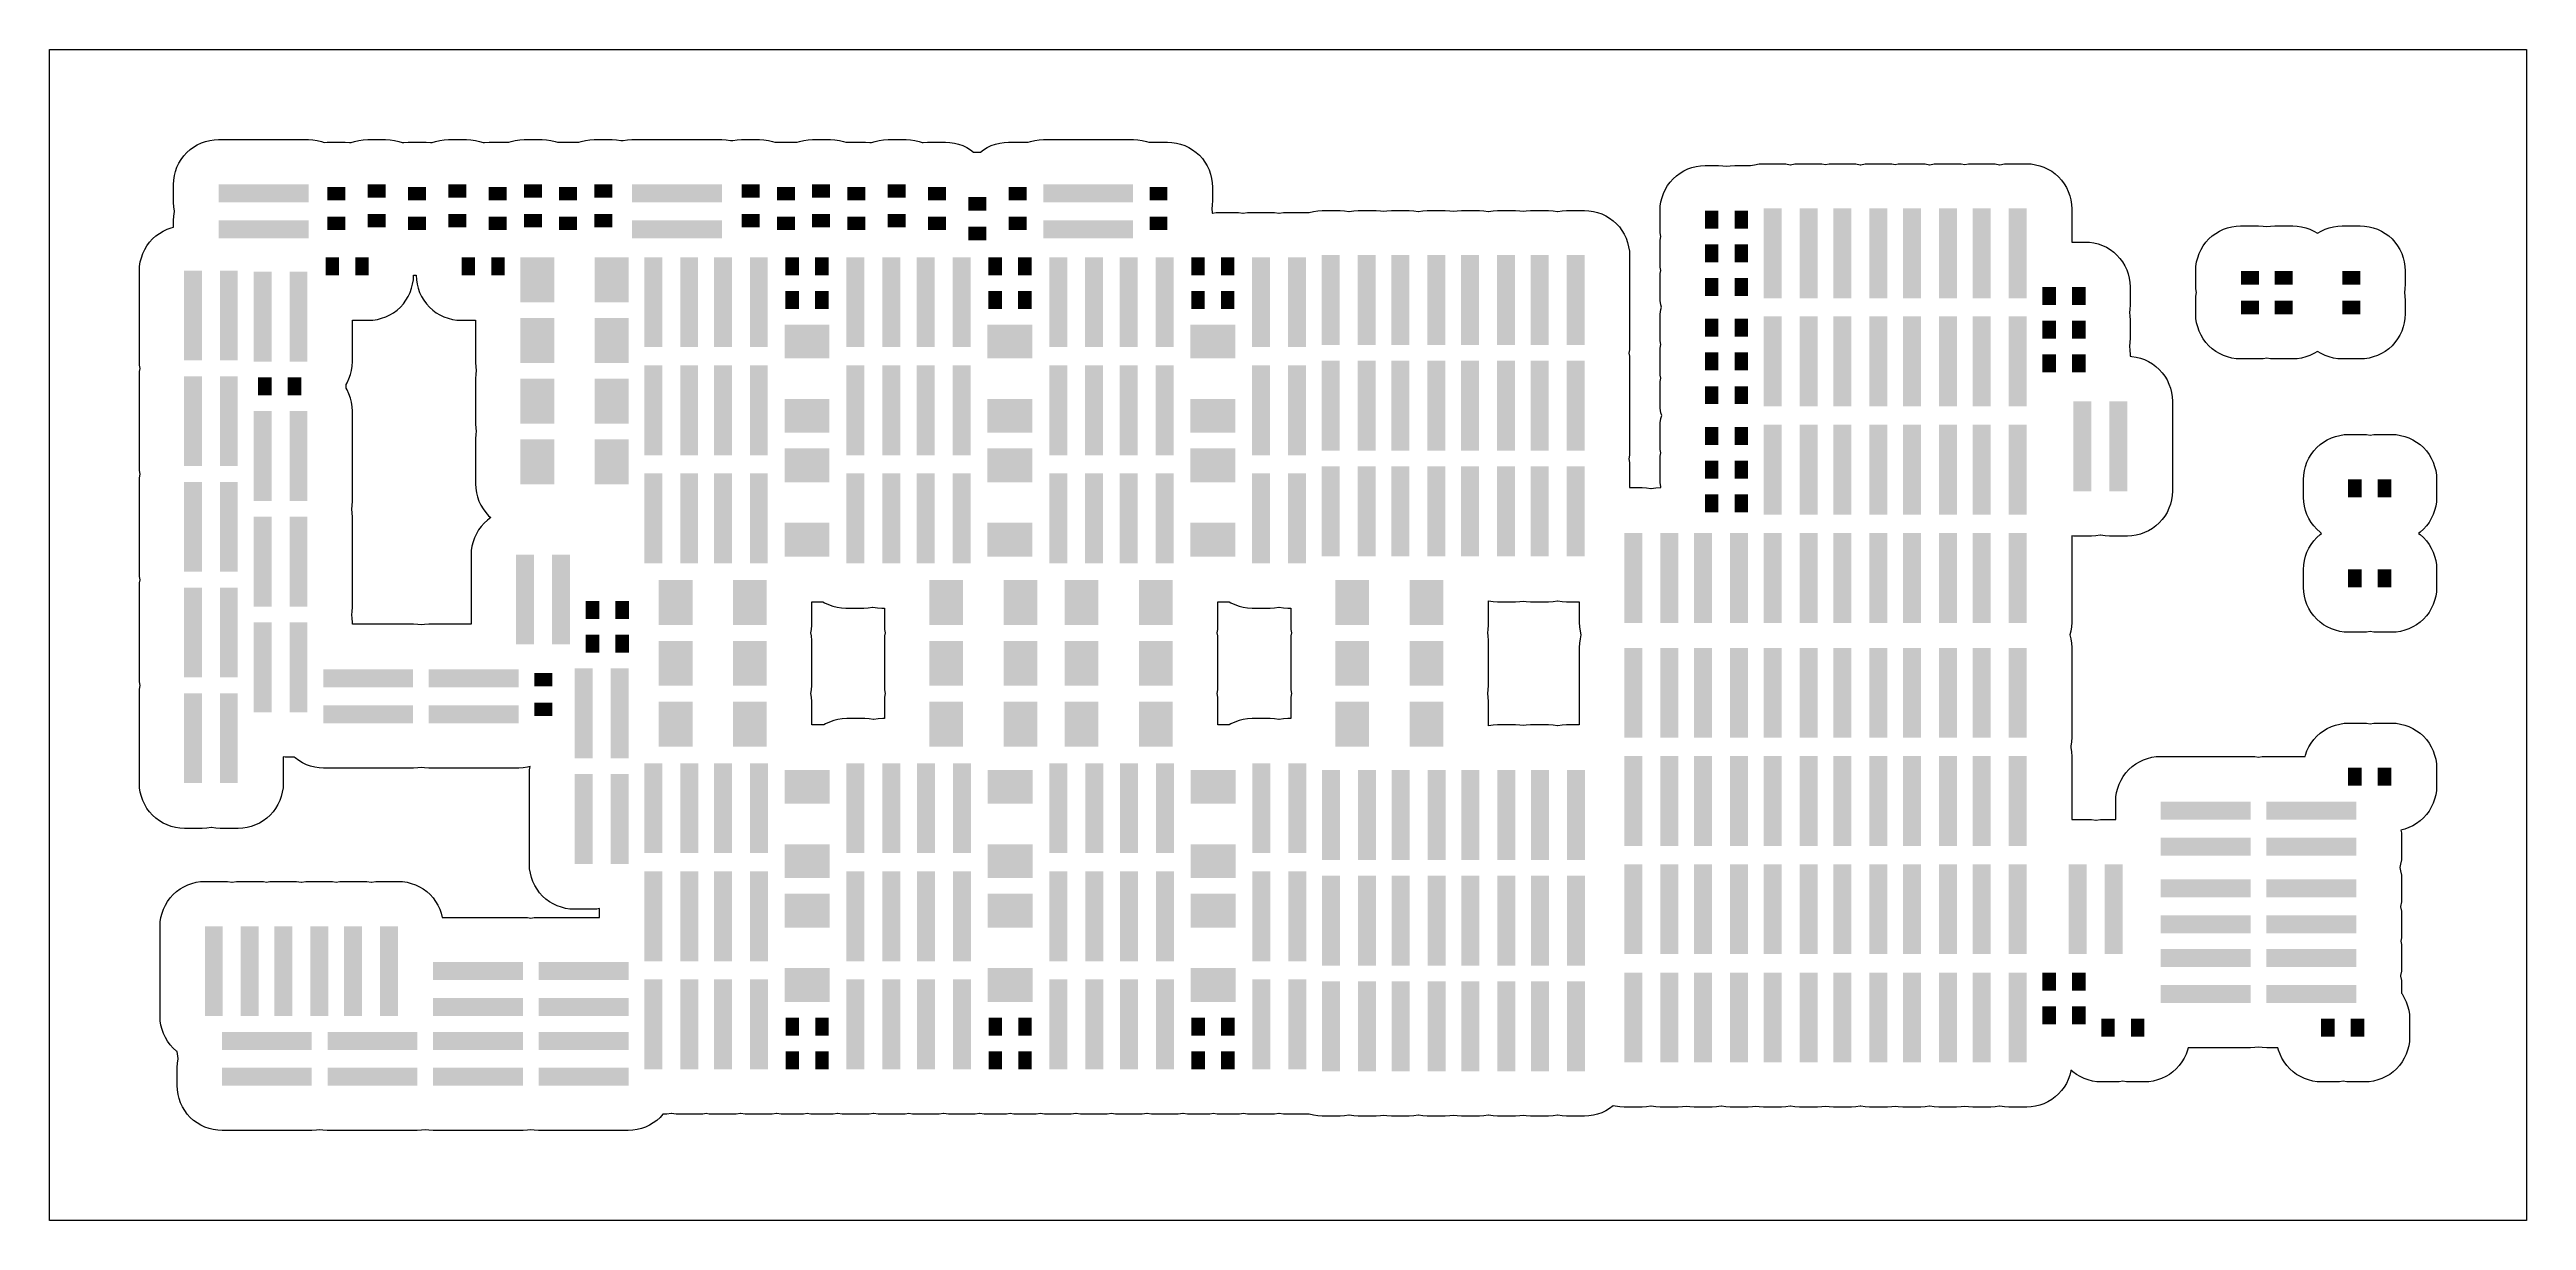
# Model space of a CAD drawing. Extents: x -25000 to -24950, y -12500 to -12475.
# Drawn here: x -24986.89 to -24959.33, y -12495.23 to -12482.21 of the extents above; entities that cross this region are included whole.
import ezdxf

# ---------------------------------------------------------------- set-up
doc = ezdxf.new("R2010")
doc.units = 0
doc.header["$MEASUREMENT"] = 0
doc.layers.get('0').update_dxf_attribs({"linetype": 'CONTINUOUS'})
doc.layers.add('SOLDERMASK_PADS_BTM', color=150, linetype='CONTINUOUS')

msp = doc.modelspace()

# ---------------------------------------------------------------- linework, layer by layer
for points in [[(-24986.89, -12495.23), (-24986.89, -12482.21), (-24959.33, -12482.21), (-24959.33, -12495.23), (-24986.89, -12495.23)], [(-24985.068, -12494.22), (-24985.115, -12494.208), (-24985.161, -12494.192), (-24985.206, -12494.171), (-24985.248, -12494.146), (-24985.287, -12494.117), (-24985.324, -12494.084), (-24985.357, -12494.047), (-24985.386, -12494.008), (-24985.411, -12493.966), (-24985.432, -12493.921), (-24985.448, -12493.875), (-24985.46, -12493.828), (-24985.468, -12493.779), (-24985.47, -12493.73), (-24985.47, -12493.53), (-24985.468, -12493.481), (-24985.46, -12493.432), (-24985.46, -12493.43), (-24985.46, -12493.428), (-24985.468, -12493.379), (-24985.469, -12493.353), (-24985.477, -12493.347), (-24985.514, -12493.314), (-24985.547, -12493.277), (-24985.576, -12493.238), (-24985.601, -12493.196), (-24985.622, -12493.151), (-24985.638, -12493.105), (-24985.65, -12493.058), (-24985.658, -12493.009), (-24985.66, -12492.96), (-24985.66, -12491.96), (-24985.658, -12491.911), (-24985.65, -12491.862), (-24985.638, -12491.815), (-24985.622, -12491.769), (-24985.601, -12491.724), (-24985.576, -12491.682), (-24985.547, -12491.643), (-24985.514, -12491.606), (-24985.477, -12491.573), (-24985.438, -12491.544), (-24985.396, -12491.519), (-24985.351, -12491.498), (-24985.305, -12491.482), (-24985.258, -12491.47), (-24985.209, -12491.462), (-24985.16, -12491.46), (-24984.96, -12491.46), (-24984.911, -12491.462), (-24984.862, -12491.47), (-24984.86, -12491.47), (-24984.858, -12491.47), (-24984.809, -12491.462), (-24984.76, -12491.46), (-24984.56, -12491.46), (-24984.511, -12491.462), (-24984.475, -12491.468), (-24984.439, -12491.462), (-24984.39, -12491.46), (-24984.19, -12491.46), (-24984.141, -12491.462), (-24984.092, -12491.47), (-24984.09, -12491.47), (-24984.088, -12491.47), (-24984.039, -12491.462), (-24983.99, -12491.46), (-24983.79, -12491.46), (-24983.741, -12491.462), (-24983.7, -12491.468), (-24983.659, -12491.462), (-24983.61, -12491.46), (-24983.41, -12491.46), (-24983.361, -12491.462), (-24983.312, -12491.47), (-24983.31, -12491.47), (-24983.308, -12491.47), (-24983.259, -12491.462), (-24983.21, -12491.46), (-24983.01, -12491.46), (-24982.961, -12491.462), (-24982.912, -12491.47), (-24982.865, -12491.482), (-24982.819, -12491.498), (-24982.774, -12491.519), (-24982.732, -12491.544), (-24982.693, -12491.573), (-24982.656, -12491.606), (-24982.623, -12491.643), (-24982.594, -12491.682), (-24982.569, -12491.724), (-24982.548, -12491.769), (-24982.532, -12491.815), (-24982.52, -12491.86), (-24981.62, -12491.86), (-24981.571, -12491.862), (-24981.535, -12491.868), (-24981.499, -12491.862), (-24981.45, -12491.86), (-24980.77, -12491.86), (-24980.77, -12491.763), (-24980.801, -12491.768), (-24980.85, -12491.77), (-24981.05, -12491.77), (-24981.099, -12491.768), (-24981.148, -12491.76), (-24981.195, -12491.748), (-24981.241, -12491.732), (-24981.286, -12491.711), (-24981.328, -12491.686), (-24981.367, -12491.657), (-24981.404, -12491.624), (-24981.437, -12491.587), (-24981.466, -12491.548), (-24981.491, -12491.506), (-24981.512, -12491.461), (-24981.528, -12491.415), (-24981.54, -12491.368), (-24981.548, -12491.319), (-24981.55, -12491.27), (-24981.55, -12490.27), (-24981.548, -12490.221), (-24981.542, -12490.183), (-24981.572, -12490.19), (-24981.621, -12490.198), (-24981.67, -12490.2), (-24982.67, -12490.2), (-24982.719, -12490.198), (-24982.755, -12490.192), (-24982.791, -12490.198), (-24982.84, -12490.2), (-24983.84, -12490.2), (-24983.889, -12490.198), (-24983.938, -12490.19), (-24983.985, -12490.178), (-24984.031, -12490.162), (-24984.076, -12490.141), (-24984.118, -12490.116), (-24984.157, -12490.087), (-24984.164, -12490.08), (-24984.22, -12490.08), (-24984.269, -12490.078), (-24984.29, -12490.074), (-24984.29, -12490.37), (-24984.292, -12490.419), (-24984.3, -12490.468), (-24984.312, -12490.515), (-24984.328, -12490.561), (-24984.349, -12490.606), (-24984.374, -12490.648), (-24984.403, -12490.687), (-24984.436, -12490.724), (-24984.473, -12490.757), (-24984.512, -12490.786), (-24984.554, -12490.811), (-24984.599, -12490.832), (-24984.645, -12490.848), (-24984.692, -12490.86), (-24984.741, -12490.868), (-24984.79, -12490.87), (-24984.99, -12490.87), (-24985.039, -12490.868), (-24985.088, -12490.86), (-24985.09, -12490.86), (-24985.092, -12490.86), (-24985.141, -12490.868), (-24985.19, -12490.87), (-24985.39, -12490.87), (-24985.439, -12490.868), (-24985.488, -12490.86), (-24985.535, -12490.848), (-24985.581, -12490.832), (-24985.626, -12490.811), (-24985.668, -12490.786), (-24985.707, -12490.757), (-24985.744, -12490.724), (-24985.777, -12490.687), (-24985.806, -12490.648), (-24985.831, -12490.606), (-24985.852, -12490.561), (-24985.868, -12490.515), (-24985.88, -12490.468), (-24985.888, -12490.419), (-24985.89, -12490.37), (-24985.89, -12489.37), (-24985.888, -12489.321), (-24985.882, -12489.28), (-24985.888, -12489.239), (-24985.89, -12489.19), (-24985.89, -12488.19), (-24985.888, -12488.141), (-24985.882, -12488.105), (-24985.888, -12488.069), (-24985.89, -12488.02), (-24985.89, -12487.02), (-24985.888, -12486.971), (-24985.882, -12486.93), (-24985.888, -12486.889), (-24985.89, -12486.84), (-24985.89, -12485.84), (-24985.888, -12485.791), (-24985.882, -12485.755), (-24985.888, -12485.719), (-24985.89, -12485.67), (-24985.89, -12484.67), (-24985.888, -12484.621), (-24985.88, -12484.572), (-24985.868, -12484.525), (-24985.852, -12484.479), (-24985.831, -12484.434), (-24985.806, -12484.392), (-24985.777, -12484.353), (-24985.744, -12484.316), (-24985.707, -12484.283), (-24985.668, -12484.254), (-24985.626, -12484.229), (-24985.581, -12484.208), (-24985.535, -12484.192), (-24985.51, -12484.185), (-24985.51, -12484.11), (-24985.508, -12484.061), (-24985.5, -12484.012), (-24985.5, -12484.01), (-24985.5, -12484.008), (-24985.508, -12483.959), (-24985.51, -12483.91), (-24985.51, -12483.71), (-24985.508, -12483.661), (-24985.5, -12483.612), (-24985.488, -12483.565), (-24985.472, -12483.519), (-24985.451, -12483.474), (-24985.426, -12483.432), (-24985.397, -12483.393), (-24985.364, -12483.356), (-24985.327, -12483.323), (-24985.288, -12483.294), (-24985.246, -12483.269), (-24985.201, -12483.248), (-24985.155, -12483.232), (-24985.108, -12483.22), (-24985.059, -12483.212), (-24985.01, -12483.21), (-24984.01, -12483.21), (-24983.961, -12483.212), (-24983.912, -12483.22), (-24983.865, -12483.232), (-24983.836, -12483.242), (-24983.8, -12483.24), (-24983.6, -12483.24), (-24983.551, -12483.242), (-24983.533, -12483.245), (-24983.495, -12483.232), (-24983.448, -12483.22), (-24983.399, -12483.212), (-24983.35, -12483.21), (-24983.15, -12483.21), (-24983.101, -12483.212), (-24983.052, -12483.22), (-24983.005, -12483.232), (-24982.967, -12483.245), (-24982.949, -12483.242), (-24982.9, -12483.24), (-24982.7, -12483.24), (-24982.651, -12483.242), (-24982.633, -12483.245), (-24982.595, -12483.232), (-24982.548, -12483.22), (-24982.499, -12483.212), (-24982.45, -12483.21), (-24982.25, -12483.21), (-24982.201, -12483.212), (-24982.152, -12483.22), (-24982.105, -12483.232), (-24982.067, -12483.245), (-24982.049, -12483.242), (-24982, -12483.24), (-24981.8, -12483.24), (-24981.781, -12483.241), (-24981.755, -12483.232), (-24981.708, -12483.22), (-24981.659, -12483.212), (-24981.61, -12483.21), (-24981.41, -12483.21), (-24981.361, -12483.212), (-24981.312, -12483.22), (-24981.265, -12483.232), (-24981.239, -12483.241), (-24981.22, -12483.24), (-24981.02, -12483.24), (-24981.001, -12483.241), (-24980.975, -12483.232), (-24980.928, -12483.22), (-24980.879, -12483.212), (-24980.83, -12483.21), (-24980.63, -12483.21), (-24980.581, -12483.212), (-24980.532, -12483.22), (-24980.52, -12483.223), (-24980.508, -12483.22), (-24980.459, -12483.212), (-24980.41, -12483.21), (-24979.41, -12483.21), (-24979.361, -12483.212), (-24979.312, -12483.22), (-24979.3, -12483.223), (-24979.288, -12483.22), (-24979.239, -12483.212), (-24979.19, -12483.21), (-24978.99, -12483.21), (-24978.941, -12483.212), (-24978.892, -12483.22), (-24978.845, -12483.232), (-24978.819, -12483.241), (-24978.8, -12483.24), (-24978.6, -12483.24), (-24978.573, -12483.241), (-24978.545, -12483.232), (-24978.498, -12483.22), (-24978.449, -12483.212), (-24978.4, -12483.21), (-24978.2, -12483.21), (-24978.151, -12483.212), (-24978.102, -12483.22), (-24978.055, -12483.232), (-24978.029, -12483.241), (-24978.01, -12483.24), (-24977.81, -12483.24), (-24977.761, -12483.242), (-24977.743, -12483.245), (-24977.705, -12483.232), (-24977.658, -12483.22), (-24977.609, -12483.212), (-24977.56, -12483.21), (-24977.36, -12483.21), (-24977.311, -12483.212), (-24977.262, -12483.22), (-24977.215, -12483.232), (-24977.18, -12483.244), (-24977.169, -12483.242), (-24977.12, -12483.24), (-24976.92, -12483.24), (-24976.871, -12483.242), (-24976.822, -12483.25), (-24976.775, -12483.262), (-24976.729, -12483.278), (-24976.684, -12483.299), (-24976.642, -12483.324), (-24976.608, -12483.35), (-24976.532, -12483.35), (-24976.498, -12483.324), (-24976.456, -12483.299), (-24976.411, -12483.278), (-24976.365, -12483.262), (-24976.318, -12483.25), (-24976.269, -12483.242), (-24976.22, -12483.24), (-24976.02, -12483.24), (-24976.001, -12483.241), (-24975.975, -12483.232), (-24975.928, -12483.22), (-24975.879, -12483.212), (-24975.83, -12483.21), (-24974.83, -12483.21), (-24974.781, -12483.212), (-24974.732, -12483.22), (-24974.685, -12483.232), (-24974.66, -12483.24), (-24974.65, -12483.24), (-24974.45, -12483.24), (-24974.401, -12483.242), (-24974.352, -12483.25), (-24974.305, -12483.262), (-24974.259, -12483.278), (-24974.214, -12483.299), (-24974.172, -12483.324), (-24974.133, -12483.353), (-24974.096, -12483.386), (-24974.063, -12483.423), (-24974.034, -12483.462), (-24974.009, -12483.504), (-24973.988, -12483.549), (-24973.972, -12483.595), (-24973.96, -12483.642), (-24973.952, -12483.691), (-24973.95, -12483.74), (-24973.95, -12483.89), (-24973.952, -12483.939), (-24973.958, -12483.98), (-24973.952, -12484.021), (-24973.952, -12484.028), (-24973.95, -12484.028), (-24973.909, -12484.022), (-24973.86, -12484.02), (-24973.71, -12484.02), (-24973.661, -12484.022), (-24973.612, -12484.03), (-24973.61, -12484.03), (-24973.608, -12484.03), (-24973.559, -12484.022), (-24973.51, -12484.02), (-24973.31, -12484.02), (-24973.261, -12484.022), (-24973.212, -12484.03), (-24973.21, -12484.03), (-24973.208, -12484.03), (-24973.159, -12484.022), (-24973.11, -12484.02), (-24972.91, -12484.02), (-24972.876, -12484.022), (-24972.875, -12484.022), (-24972.828, -12484.01), (-24972.779, -12484.002), (-24972.73, -12484), (-24972.53, -12484), (-24972.481, -12484.002), (-24972.432, -12484.01), (-24972.43, -12484.01), (-24972.428, -12484.01), (-24972.379, -12484.002), (-24972.33, -12484), (-24972.13, -12484), (-24972.081, -12484.002), (-24972.045, -12484.008), (-24972.009, -12484.002), (-24971.96, -12484), (-24971.76, -12484), (-24971.711, -12484.002), (-24971.662, -12484.01), (-24971.66, -12484.01), (-24971.658, -12484.01), (-24971.609, -12484.002), (-24971.56, -12484), (-24971.36, -12484), (-24971.311, -12484.002), (-24971.27, -12484.008), (-24971.229, -12484.002), (-24971.18, -12484), (-24970.98, -12484), (-24970.931, -12484.002), (-24970.882, -12484.01), (-24970.88, -12484.01), (-24970.878, -12484.01), (-24970.829, -12484.002), (-24970.78, -12484), (-24970.58, -12484), (-24970.531, -12484.002), (-24970.495, -12484.008), (-24970.459, -12484.002), (-24970.41, -12484), (-24970.21, -12484), (-24970.161, -12484.002), (-24970.112, -12484.01), (-24970.11, -12484.01), (-24970.108, -12484.01), (-24970.059, -12484.002), (-24970.01, -12484), (-24969.81, -12484), (-24969.761, -12484.002), (-24969.712, -12484.01), (-24969.665, -12484.022), (-24969.619, -12484.038), (-24969.574, -12484.059), (-24969.532, -12484.084), (-24969.493, -12484.113), (-24969.456, -12484.146), (-24969.423, -12484.183), (-24969.394, -12484.222), (-24969.369, -12484.264), (-24969.348, -12484.309), (-24969.332, -12484.355), (-24969.32, -12484.402), (-24969.312, -12484.451), (-24969.31, -12484.5), (-24969.31, -12485.5), (-24969.312, -12485.549), (-24969.318, -12485.585), (-24969.312, -12485.621), (-24969.31, -12485.67), (-24969.31, -12486.67), (-24969.312, -12486.719), (-24969.318, -12486.76), (-24969.312, -12486.801), (-24969.31, -12486.85), (-24969.31, -12487.08), (-24969.17, -12487.08), (-24969.121, -12487.082), (-24969.072, -12487.09), (-24969.07, -12487.09), (-24969.068, -12487.09), (-24969.019, -12487.082), (-24968.97, -12487.08), (-24968.963, -12487.08), (-24968.962, -12487.07), (-24968.968, -12487.029), (-24968.97, -12486.98), (-24968.97, -12486.78), (-24968.968, -12486.731), (-24968.962, -12486.695), (-24968.968, -12486.659), (-24968.97, -12486.61), (-24968.97, -12486.41), (-24968.968, -12486.361), (-24968.96, -12486.312), (-24968.952, -12486.28), (-24968.96, -12486.248), (-24968.968, -12486.199), (-24968.97, -12486.15), (-24968.97, -12485.95), (-24968.968, -12485.901), (-24968.962, -12485.865), (-24968.968, -12485.829), (-24968.97, -12485.78), (-24968.97, -12485.58), (-24968.968, -12485.531), (-24968.962, -12485.49), (-24968.968, -12485.449), (-24968.97, -12485.4), (-24968.97, -12485.2), (-24968.968, -12485.151), (-24968.96, -12485.102), (-24968.954, -12485.075), (-24968.96, -12485.048), (-24968.968, -12484.999), (-24968.97, -12484.95), (-24968.97, -12484.75), (-24968.968, -12484.701), (-24968.962, -12484.665), (-24968.968, -12484.629), (-24968.97, -12484.58), (-24968.97, -12484.38), (-24968.968, -12484.331), (-24968.962, -12484.29), (-24968.968, -12484.249), (-24968.97, -12484.2), (-24968.97, -12484), (-24968.968, -12483.951), (-24968.96, -12483.902), (-24968.948, -12483.855), (-24968.932, -12483.809), (-24968.911, -12483.764), (-24968.886, -12483.722), (-24968.857, -12483.683), (-24968.824, -12483.646), (-24968.787, -12483.613), (-24968.748, -12483.584), (-24968.706, -12483.559), (-24968.661, -12483.538), (-24968.615, -12483.522), (-24968.568, -12483.51), (-24968.519, -12483.502), (-24968.47, -12483.5), (-24968.32, -12483.5), (-24968.271, -12483.502), (-24968.23, -12483.508), (-24968.189, -12483.502), (-24968.14, -12483.5), (-24967.99, -12483.5), (-24967.964, -12483.501), (-24967.918, -12483.49), (-24967.869, -12483.482), (-24967.82, -12483.48), (-24967.62, -12483.48), (-24967.571, -12483.482), (-24967.522, -12483.49), (-24967.52, -12483.49), (-24967.518, -12483.49), (-24967.469, -12483.482), (-24967.42, -12483.48), (-24967.22, -12483.48), (-24967.171, -12483.482), (-24967.13, -12483.488), (-24967.089, -12483.482), (-24967.04, -12483.48), (-24966.84, -12483.48), (-24966.791, -12483.482), (-24966.742, -12483.49), (-24966.74, -12483.49), (-24966.738, -12483.49), (-24966.689, -12483.482), (-24966.64, -12483.48), (-24966.44, -12483.48), (-24966.391, -12483.482), (-24966.355, -12483.488), (-24966.319, -12483.482), (-24966.27, -12483.48), (-24966.07, -12483.48), (-24966.021, -12483.482), (-24965.972, -12483.49), (-24965.97, -12483.49), (-24965.968, -12483.49), (-24965.919, -12483.482), (-24965.87, -12483.48), (-24965.67, -12483.48), (-24965.621, -12483.482), (-24965.58, -12483.488), (-24965.539, -12483.482), (-24965.49, -12483.48), (-24965.29, -12483.48), (-24965.241, -12483.482), (-24965.192, -12483.49), (-24965.19, -12483.49), (-24965.188, -12483.49), (-24965.139, -12483.482), (-24965.09, -12483.48), (-24964.89, -12483.48), (-24964.841, -12483.482), (-24964.792, -12483.49), (-24964.745, -12483.502), (-24964.699, -12483.518), (-24964.654, -12483.539), (-24964.612, -12483.564), (-24964.573, -12483.593), (-24964.536, -12483.626), (-24964.503, -12483.663), (-24964.474, -12483.702), (-24964.449, -12483.744), (-24964.428, -12483.789), (-24964.412, -12483.835), (-24964.4, -12483.882), (-24964.392, -12483.931), (-24964.39, -12483.98), (-24964.39, -12484.35), (-24964.24, -12484.35), (-24964.191, -12484.352), (-24964.142, -12484.36), (-24964.095, -12484.372), (-24964.049, -12484.388), (-24964.004, -12484.409), (-24963.962, -12484.434), (-24963.923, -12484.463), (-24963.886, -12484.496), (-24963.853, -12484.533), (-24963.824, -12484.572), (-24963.799, -12484.614), (-24963.778, -12484.659), (-24963.762, -12484.705), (-24963.75, -12484.752), (-24963.742, -12484.801), (-24963.74, -12484.85), (-24963.74, -12485.05), (-24963.742, -12485.099), (-24963.748, -12485.135), (-24963.742, -12485.171), (-24963.74, -12485.22), (-24963.74, -12485.42), (-24963.742, -12485.469), (-24963.748, -12485.51), (-24963.742, -12485.551), (-24963.74, -12485.6), (-24963.74, -12485.621), (-24963.721, -12485.622), (-24963.672, -12485.63), (-24963.625, -12485.642), (-24963.579, -12485.658), (-24963.534, -12485.679), (-24963.492, -12485.704), (-24963.453, -12485.733), (-24963.416, -12485.766), (-24963.383, -12485.803), (-24963.354, -12485.842), (-24963.329, -12485.884), (-24963.308, -12485.929), (-24963.292, -12485.975), (-24963.28, -12486.022), (-24963.272, -12486.071), (-24963.27, -12486.12), (-24963.27, -12487.12), (-24963.272, -12487.169), (-24963.28, -12487.218), (-24963.292, -12487.265), (-24963.308, -12487.311), (-24963.329, -12487.356), (-24963.354, -12487.398), (-24963.383, -12487.437), (-24963.416, -12487.474), (-24963.453, -12487.507), (-24963.492, -12487.536), (-24963.534, -12487.561), (-24963.579, -12487.582), (-24963.625, -12487.598), (-24963.672, -12487.61), (-24963.721, -12487.618), (-24963.77, -12487.62), (-24963.97, -12487.62), (-24964.019, -12487.618), (-24964.068, -12487.61), (-24964.07, -12487.61), (-24964.072, -12487.61), (-24964.121, -12487.618), (-24964.17, -12487.62), (-24964.37, -12487.62), (-24964.39, -12487.619), (-24964.39, -12488.58), (-24964.392, -12488.629), (-24964.4, -12488.678), (-24964.41, -12488.72), (-24964.4, -12488.762), (-24964.392, -12488.811), (-24964.39, -12488.86), (-24964.39, -12489.86), (-24964.392, -12489.909), (-24964.4, -12489.958), (-24964.401, -12489.965), (-24964.4, -12489.972), (-24964.392, -12490.021), (-24964.39, -12490.07), (-24964.39, -12490.77), (-24964.22, -12490.77), (-24964.171, -12490.772), (-24964.122, -12490.78), (-24964.12, -12490.78), (-24964.118, -12490.78), (-24964.069, -12490.772), (-24964.02, -12490.77), (-24963.9, -12490.77), (-24963.9, -12490.57), (-24963.898, -12490.521), (-24963.89, -12490.472), (-24963.878, -12490.425), (-24963.862, -12490.379), (-24963.841, -12490.334), (-24963.816, -12490.292), (-24963.787, -12490.253), (-24963.754, -12490.216), (-24963.717, -12490.183), (-24963.678, -12490.154), (-24963.636, -12490.129), (-24963.591, -12490.108), (-24963.545, -12490.092), (-24963.498, -12490.08), (-24963.449, -12490.072), (-24963.4, -12490.07), (-24962.4, -12490.07), (-24962.351, -12490.072), (-24962.31, -12490.078), (-24962.269, -12490.072), (-24962.22, -12490.07), (-24961.792, -12490.07), (-24961.788, -12490.055), (-24961.772, -12490.009), (-24961.751, -12489.964), (-24961.726, -12489.922), (-24961.697, -12489.883), (-24961.664, -12489.846), (-24961.627, -12489.813), (-24961.588, -12489.784), (-24961.546, -12489.759), (-24961.501, -12489.738), (-24961.455, -12489.722), (-24961.408, -12489.71), (-24961.359, -12489.702), (-24961.31, -12489.7), (-24961.16, -12489.7), (-24961.111, -12489.702), (-24961.07, -12489.708), (-24961.029, -12489.702), (-24960.98, -12489.7), (-24960.83, -12489.7), (-24960.781, -12489.702), (-24960.732, -12489.71), (-24960.685, -12489.722), (-24960.639, -12489.738), (-24960.594, -12489.759), (-24960.552, -12489.784), (-24960.513, -12489.813), (-24960.476, -12489.846), (-24960.443, -12489.883), (-24960.414, -12489.922), (-24960.389, -12489.964), (-24960.368, -12490.009), (-24960.352, -12490.055), (-24960.34, -12490.102), (-24960.332, -12490.151), (-24960.33, -12490.2), (-24960.33, -12490.4), (-24960.332, -12490.449), (-24960.34, -12490.498), (-24960.352, -12490.545), (-24960.368, -12490.591), (-24960.389, -12490.636), (-24960.414, -12490.678), (-24960.443, -12490.717), (-24960.476, -12490.754), (-24960.513, -12490.787), (-24960.552, -12490.816), (-24960.594, -12490.841), (-24960.639, -12490.862), (-24960.685, -12490.878), (-24960.727, -12490.889), (-24960.722, -12490.921), (-24960.72, -12490.97), (-24960.72, -12491.17), (-24960.722, -12491.219), (-24960.73, -12491.268), (-24960.739, -12491.305), (-24960.73, -12491.342), (-24960.722, -12491.391), (-24960.72, -12491.44), (-24960.72, -12491.64), (-24960.722, -12491.689), (-24960.73, -12491.738), (-24960.73, -12491.74), (-24960.73, -12491.742), (-24960.722, -12491.791), (-24960.72, -12491.84), (-24960.72, -12492.04), (-24960.722, -12492.089), (-24960.728, -12492.125), (-24960.722, -12492.161), (-24960.72, -12492.21), (-24960.72, -12492.41), (-24960.722, -12492.459), (-24960.73, -12492.508), (-24960.73, -12492.51), (-24960.73, -12492.512), (-24960.722, -12492.561), (-24960.72, -12492.61), (-24960.72, -12492.704), (-24960.714, -12492.712), (-24960.689, -12492.754), (-24960.668, -12492.799), (-24960.652, -12492.845), (-24960.64, -12492.892), (-24960.632, -12492.941), (-24960.63, -12492.99), (-24960.63, -12493.19), (-24960.632, -12493.239), (-24960.64, -12493.288), (-24960.652, -12493.335), (-24960.668, -12493.381), (-24960.689, -12493.426), (-24960.714, -12493.468), (-24960.743, -12493.507), (-24960.776, -12493.544), (-24960.813, -12493.577), (-24960.852, -12493.606), (-24960.894, -12493.631), (-24960.939, -12493.652), (-24960.985, -12493.668), (-24961.032, -12493.68), (-24961.081, -12493.688), (-24961.13, -12493.69), (-24961.28, -12493.69), (-24961.329, -12493.688), (-24961.37, -12493.682), (-24961.411, -12493.688), (-24961.46, -12493.69), (-24961.61, -12493.69), (-24961.659, -12493.688), (-24961.708, -12493.68), (-24961.755, -12493.668), (-24961.801, -12493.652), (-24961.846, -12493.631), (-24961.888, -12493.606), (-24961.927, -12493.577), (-24961.964, -12493.544), (-24961.997, -12493.507), (-24962.026, -12493.468), (-24962.051, -12493.426), (-24962.072, -12493.381), (-24962.088, -12493.335), (-24962.095, -12493.31), (-24962.22, -12493.31), (-24962.269, -12493.308), (-24962.31, -12493.302), (-24962.351, -12493.308), (-24962.4, -12493.31), (-24963.095, -12493.31), (-24963.102, -12493.335), (-24963.118, -12493.381), (-24963.139, -12493.426), (-24963.164, -12493.468), (-24963.193, -12493.507), (-24963.226, -12493.544), (-24963.263, -12493.577), (-24963.302, -12493.606), (-24963.344, -12493.631), (-24963.389, -12493.652), (-24963.435, -12493.668), (-24963.482, -12493.68), (-24963.531, -12493.688), (-24963.58, -12493.69), (-24963.73, -12493.69), (-24963.779, -12493.688), (-24963.82, -12493.682), (-24963.861, -12493.688), (-24963.91, -12493.69), (-24964.06, -12493.69), (-24964.109, -12493.688), (-24964.158, -12493.68), (-24964.205, -12493.668), (-24964.251, -12493.652), (-24964.296, -12493.631), (-24964.338, -12493.606), (-24964.377, -12493.577), (-24964.398, -12493.558), (-24964.4, -12493.568), (-24964.412, -12493.615), (-24964.428, -12493.661), (-24964.449, -12493.706), (-24964.474, -12493.748), (-24964.503, -12493.787), (-24964.536, -12493.824), (-24964.573, -12493.857), (-24964.612, -12493.886), (-24964.654, -12493.911), (-24964.699, -12493.932), (-24964.745, -12493.948), (-24964.792, -12493.96), (-24964.841, -12493.968), (-24964.89, -12493.97), (-24965.09, -12493.97), (-24965.139, -12493.968), (-24965.188, -12493.96), (-24965.19, -12493.96), (-24965.192, -12493.96), (-24965.241, -12493.968), (-24965.29, -12493.97), (-24965.49, -12493.97), (-24965.539, -12493.968), (-24965.58, -12493.962), (-24965.621, -12493.968), (-24965.67, -12493.97), (-24965.87, -12493.97), (-24965.919, -12493.968), (-24965.968, -12493.96), (-24965.97, -12493.96), (-24965.972, -12493.96), (-24966.021, -12493.968), (-24966.07, -12493.97), (-24966.27, -12493.97), (-24966.319, -12493.968), (-24966.355, -12493.962), (-24966.391, -12493.968), (-24966.44, -12493.97), (-24966.64, -12493.97), (-24966.689, -12493.968), (-24966.738, -12493.96), (-24966.74, -12493.96), (-24966.742, -12493.96), (-24966.791, -12493.968), (-24966.84, -12493.97), (-24967.04, -12493.97), (-24967.089, -12493.968), (-24967.13, -12493.962), (-24967.171, -12493.968), (-24967.22, -12493.97), (-24967.42, -12493.97), (-24967.469, -12493.968), (-24967.518, -12493.96), (-24967.52, -12493.96), (-24967.522, -12493.96), (-24967.571, -12493.968), (-24967.62, -12493.97), (-24967.82, -12493.97), (-24967.869, -12493.968), (-24967.905, -12493.962), (-24967.941, -12493.968), (-24967.99, -12493.97), (-24968.19, -12493.97), (-24968.239, -12493.968), (-24968.288, -12493.96), (-24968.29, -12493.96), (-24968.292, -12493.96), (-24968.341, -12493.968), (-24968.39, -12493.97), (-24968.59, -12493.97), (-24968.639, -12493.968), (-24968.68, -12493.962), (-24968.721, -12493.968), (-24968.77, -12493.97), (-24968.97, -12493.97), (-24969.019, -12493.968), (-24969.068, -12493.96), (-24969.07, -12493.96), (-24969.072, -12493.96), (-24969.121, -12493.968), (-24969.17, -12493.97), (-24969.37, -12493.97), (-24969.419, -12493.968), (-24969.468, -12493.96), (-24969.491, -12493.955), (-24969.493, -12493.957), (-24969.532, -12493.986), (-24969.574, -12494.011), (-24969.619, -12494.032), (-24969.665, -12494.048), (-24969.712, -12494.06), (-24969.761, -12494.068), (-24969.81, -12494.07), (-24970.01, -12494.07), (-24970.059, -12494.068), (-24970.108, -12494.06), (-24970.11, -12494.06), (-24970.112, -12494.06), (-24970.161, -12494.068), (-24970.21, -12494.07), (-24970.41, -12494.07), (-24970.459, -12494.068), (-24970.495, -12494.062), (-24970.531, -12494.068), (-24970.58, -12494.07), (-24970.78, -12494.07), (-24970.829, -12494.068), (-24970.878, -12494.06), (-24970.88, -12494.06), (-24970.882, -12494.06), (-24970.931, -12494.068), (-24970.98, -12494.07), (-24971.18, -12494.07), (-24971.229, -12494.068), (-24971.27, -12494.062), (-24971.311, -12494.068), (-24971.36, -12494.07), (-24971.56, -12494.07), (-24971.609, -12494.068), (-24971.658, -12494.06), (-24971.66, -12494.06), (-24971.662, -12494.06), (-24971.711, -12494.068), (-24971.76, -12494.07), (-24971.96, -12494.07), (-24972.009, -12494.068), (-24972.045, -12494.062), (-24972.081, -12494.068), (-24972.13, -12494.07), (-24972.33, -12494.07), (-24972.379, -12494.068), (-24972.428, -12494.06), (-24972.43, -12494.06), (-24972.432, -12494.06), (-24972.481, -12494.068), (-24972.53, -12494.07), (-24972.73, -12494.07), (-24972.779, -12494.068), (-24972.828, -12494.06), (-24972.875, -12494.048), (-24972.876, -12494.048), (-24972.91, -12494.05), (-24973.11, -12494.05), (-24973.159, -12494.048), (-24973.208, -12494.04), (-24973.21, -12494.04), (-24973.212, -12494.04), (-24973.261, -12494.048), (-24973.31, -12494.05), (-24973.51, -12494.05), (-24973.559, -12494.048), (-24973.605, -12494.041), (-24973.651, -12494.048), (-24973.7, -12494.05), (-24973.85, -12494.05), (-24973.899, -12494.048), (-24973.94, -12494.042), (-24973.981, -12494.048), (-24974.03, -12494.05), (-24974.18, -12494.05), (-24974.229, -12494.048), (-24974.278, -12494.04), (-24974.28, -12494.04), (-24974.282, -12494.04), (-24974.331, -12494.048), (-24974.38, -12494.05), (-24974.58, -12494.05), (-24974.629, -12494.048), (-24974.678, -12494.04), (-24974.68, -12494.04), (-24974.682, -12494.04), (-24974.731, -12494.048), (-24974.78, -12494.05), (-24974.98, -12494.05), (-24975.029, -12494.048), (-24975.075, -12494.041), (-24975.121, -12494.048), (-24975.17, -12494.05), (-24975.37, -12494.05), (-24975.419, -12494.048), (-24975.468, -12494.04), (-24975.47, -12494.04), (-24975.472, -12494.04), (-24975.521, -12494.048), (-24975.57, -12494.05), (-24975.77, -12494.05), (-24975.819, -12494.048), (-24975.865, -12494.041), (-24975.911, -12494.048), (-24975.96, -12494.05), (-24976.11, -12494.05), (-24976.159, -12494.048), (-24976.2, -12494.042), (-24976.241, -12494.048), (-24976.29, -12494.05), (-24976.44, -12494.05), (-24976.489, -12494.048), (-24976.538, -12494.04), (-24976.54, -12494.04), (-24976.542, -12494.04), (-24976.591, -12494.048), (-24976.64, -12494.05), (-24976.84, -12494.05), (-24976.889, -12494.048), (-24976.938, -12494.04), (-24976.94, -12494.04), (-24976.942, -12494.04), (-24976.991, -12494.048), (-24977.04, -12494.05), (-24977.24, -12494.05), (-24977.289, -12494.048), (-24977.33, -12494.042), (-24977.371, -12494.048), (-24977.42, -12494.05), (-24977.62, -12494.05), (-24977.669, -12494.048), (-24977.718, -12494.04), (-24977.72, -12494.04), (-24977.722, -12494.04), (-24977.771, -12494.048), (-24977.82, -12494.05), (-24978.02, -12494.05), (-24978.069, -12494.048), (-24978.118, -12494.04), (-24978.12, -12494.04), (-24978.122, -12494.04), (-24978.171, -12494.048), (-24978.22, -12494.05), (-24978.37, -12494.05), (-24978.419, -12494.048), (-24978.46, -12494.042), (-24978.501, -12494.048), (-24978.55, -12494.05), (-24978.7, -12494.05), (-24978.749, -12494.048), (-24978.798, -12494.04), (-24978.8, -12494.04), (-24978.802, -12494.04), (-24978.851, -12494.048), (-24978.9, -12494.05), (-24979.1, -12494.05), (-24979.149, -12494.048), (-24979.198, -12494.04), (-24979.2, -12494.04), (-24979.202, -12494.04), (-24979.251, -12494.048), (-24979.3, -12494.05), (-24979.5, -12494.05), (-24979.549, -12494.048), (-24979.585, -12494.042), (-24979.621, -12494.048), (-24979.67, -12494.05), (-24979.87, -12494.05), (-24979.919, -12494.048), (-24979.968, -12494.04), (-24979.97, -12494.04), (-24979.972, -12494.04), (-24980.021, -12494.048), (-24980.066, -12494.05), (-24980.096, -12494.084), (-24980.133, -12494.117), (-24980.172, -12494.146), (-24980.214, -12494.171), (-24980.259, -12494.192), (-24980.305, -12494.208), (-24980.352, -12494.22), (-24980.401, -12494.228), (-24980.45, -12494.23), (-24981.45, -12494.23), (-24981.499, -12494.228), (-24981.535, -12494.222), (-24981.571, -12494.228), (-24981.62, -12494.23), (-24982.62, -12494.23), (-24982.669, -12494.228), (-24982.71, -12494.222), (-24982.751, -12494.228), (-24982.8, -12494.23), (-24983.8, -12494.23), (-24983.849, -12494.228), (-24983.885, -12494.222), (-24983.921, -12494.228), (-24983.97, -12494.23), (-24984.97, -12494.23), (-24985.019, -12494.228), (-24985.068, -12494.22)], [(-24962.864, -12485.504), (-24962.897, -12485.467), (-24962.926, -12485.428), (-24962.951, -12485.386), (-24962.972, -12485.341), (-24962.988, -12485.295), (-24963, -12485.248), (-24963.008, -12485.199), (-24963.01, -12485.15), (-24963.01, -12485), (-24963.008, -12484.951), (-24963.002, -12484.91), (-24963.008, -12484.869), (-24963.01, -12484.82), (-24963.01, -12484.67), (-24963.008, -12484.621), (-24963, -12484.572), (-24962.988, -12484.525), (-24962.972, -12484.479), (-24962.951, -12484.434), (-24962.926, -12484.392), (-24962.897, -12484.353), (-24962.864, -12484.316), (-24962.827, -12484.283), (-24962.788, -12484.254), (-24962.746, -12484.229), (-24962.701, -12484.208), (-24962.655, -12484.192), (-24962.608, -12484.18), (-24962.559, -12484.172), (-24962.51, -12484.17), (-24962.31, -12484.17), (-24962.261, -12484.172), (-24962.22, -12484.178), (-24962.179, -12484.172), (-24962.13, -12484.17), (-24961.93, -12484.17), (-24961.881, -12484.172), (-24961.832, -12484.18), (-24961.785, -12484.192), (-24961.739, -12484.208), (-24961.694, -12484.229), (-24961.655, -12484.253), (-24961.616, -12484.229), (-24961.571, -12484.208), (-24961.525, -12484.192), (-24961.478, -12484.18), (-24961.429, -12484.172), (-24961.38, -12484.17), (-24961.18, -12484.17), (-24961.131, -12484.172), (-24961.082, -12484.18), (-24961.035, -12484.192), (-24960.989, -12484.208), (-24960.944, -12484.229), (-24960.902, -12484.254), (-24960.863, -12484.283), (-24960.826, -12484.316), (-24960.793, -12484.353), (-24960.764, -12484.392), (-24960.739, -12484.434), (-24960.718, -12484.479), (-24960.702, -12484.525), (-24960.69, -12484.572), (-24960.682, -12484.621), (-24960.68, -12484.67), (-24960.68, -12484.82), (-24960.682, -12484.869), (-24960.688, -12484.91), (-24960.682, -12484.951), (-24960.68, -12485), (-24960.68, -12485.15), (-24960.682, -12485.199), (-24960.69, -12485.248), (-24960.702, -12485.295), (-24960.718, -12485.341), (-24960.739, -12485.386), (-24960.764, -12485.428), (-24960.793, -12485.467), (-24960.826, -12485.504), (-24960.863, -12485.537), (-24960.902, -12485.566), (-24960.944, -12485.591), (-24960.989, -12485.612), (-24961.035, -12485.628), (-24961.082, -12485.64), (-24961.131, -12485.648), (-24961.18, -12485.65), (-24961.38, -12485.65), (-24961.429, -12485.648), (-24961.478, -12485.64), (-24961.525, -12485.628), (-24961.571, -12485.612), (-24961.616, -12485.591), (-24961.655, -12485.567), (-24961.694, -12485.591), (-24961.739, -12485.612), (-24961.785, -12485.628), (-24961.832, -12485.64), (-24961.881, -12485.648), (-24961.93, -12485.65), (-24962.13, -12485.65), (-24962.179, -12485.648), (-24962.22, -12485.642), (-24962.261, -12485.648), (-24962.31, -12485.65), (-24962.51, -12485.65), (-24962.559, -12485.648), (-24962.608, -12485.64), (-24962.655, -12485.628), (-24962.701, -12485.612), (-24962.746, -12485.591), (-24962.788, -12485.566), (-24962.827, -12485.537), (-24962.864, -12485.504)], [(-24983.52, -12488.6), (-24983.52, -12488.58), (-24983.522, -12488.531), (-24983.528, -12488.495), (-24983.522, -12488.459), (-24983.52, -12488.41), (-24983.52, -12487.41), (-24983.522, -12487.361), (-24983.528, -12487.32), (-24983.522, -12487.279), (-24983.52, -12487.23), (-24983.52, -12486.23), (-24983.522, -12486.181), (-24983.53, -12486.132), (-24983.542, -12486.085), (-24983.558, -12486.039), (-24983.579, -12485.994), (-24983.59, -12485.976), (-24983.59, -12485.934), (-24983.579, -12485.916), (-24983.558, -12485.871), (-24983.542, -12485.825), (-24983.53, -12485.778), (-24983.522, -12485.729), (-24983.52, -12485.68), (-24983.52, -12485.219), (-24983.49, -12485.22), (-24983.34, -12485.22), (-24983.291, -12485.218), (-24983.242, -12485.21), (-24983.195, -12485.198), (-24983.149, -12485.182), (-24983.104, -12485.161), (-24983.062, -12485.136), (-24983.023, -12485.107), (-24982.986, -12485.074), (-24982.953, -12485.037), (-24982.924, -12484.998), (-24982.899, -12484.956), (-24982.878, -12484.911), (-24982.862, -12484.865), (-24982.85, -12484.818), (-24982.842, -12484.769), (-24982.84, -12484.72), (-24982.81, -12484.72), (-24982.808, -12484.769), (-24982.8, -12484.818), (-24982.788, -12484.865), (-24982.772, -12484.911), (-24982.751, -12484.956), (-24982.726, -12484.998), (-24982.697, -12485.037), (-24982.664, -12485.074), (-24982.627, -12485.107), (-24982.588, -12485.136), (-24982.546, -12485.161), (-24982.501, -12485.182), (-24982.455, -12485.198), (-24982.408, -12485.21), (-24982.359, -12485.218), (-24982.31, -12485.22), (-24982.16, -12485.22), (-24982.15, -12485.22), (-24982.15, -12485.69), (-24982.148, -12485.739), (-24982.142, -12485.78), (-24982.148, -12485.821), (-24982.15, -12485.87), (-24982.15, -12486.37), (-24982.148, -12486.419), (-24982.142, -12486.455), (-24982.148, -12486.491), (-24982.15, -12486.54), (-24982.15, -12487.04), (-24982.148, -12487.089), (-24982.14, -12487.138), (-24982.128, -12487.185), (-24982.112, -12487.231), (-24982.091, -12487.276), (-24982.066, -12487.318), (-24982.037, -12487.357), (-24982.004, -12487.394), (-24981.979, -12487.415), (-24982.017, -12487.443), (-24982.054, -12487.476), (-24982.087, -12487.513), (-24982.116, -12487.552), (-24982.141, -12487.594), (-24982.162, -12487.639), (-24982.178, -12487.685), (-24982.19, -12487.732), (-24982.198, -12487.781), (-24982.2, -12487.83), (-24982.2, -12488.6), (-24982.67, -12488.6), (-24982.719, -12488.602), (-24982.755, -12488.608), (-24982.791, -12488.602), (-24982.84, -12488.6), (-24983.52, -12488.6)], [(-24961.455, -12488.668), (-24961.501, -12488.652), (-24961.546, -12488.631), (-24961.588, -12488.606), (-24961.627, -12488.577), (-24961.664, -12488.544), (-24961.697, -12488.507), (-24961.726, -12488.468), (-24961.751, -12488.426), (-24961.772, -12488.381), (-24961.788, -12488.335), (-24961.8, -12488.288), (-24961.808, -12488.239), (-24961.81, -12488.19), (-24961.81, -12487.99), (-24961.808, -12487.941), (-24961.8, -12487.892), (-24961.788, -12487.845), (-24961.772, -12487.799), (-24961.751, -12487.754), (-24961.726, -12487.712), (-24961.697, -12487.673), (-24961.664, -12487.636), (-24961.627, -12487.603), (-24961.609, -12487.59), (-24961.627, -12487.577), (-24961.664, -12487.544), (-24961.697, -12487.507), (-24961.726, -12487.468), (-24961.751, -12487.426), (-24961.772, -12487.381), (-24961.788, -12487.335), (-24961.8, -12487.288), (-24961.808, -12487.239), (-24961.81, -12487.19), (-24961.81, -12486.99), (-24961.808, -12486.941), (-24961.8, -12486.892), (-24961.788, -12486.845), (-24961.772, -12486.799), (-24961.751, -12486.754), (-24961.726, -12486.712), (-24961.697, -12486.673), (-24961.664, -12486.636), (-24961.627, -12486.603), (-24961.588, -12486.574), (-24961.546, -12486.549), (-24961.501, -12486.528), (-24961.455, -12486.512), (-24961.408, -12486.5), (-24961.359, -12486.492), (-24961.31, -12486.49), (-24961.16, -12486.49), (-24961.111, -12486.492), (-24961.07, -12486.498), (-24961.029, -12486.492), (-24960.98, -12486.49), (-24960.83, -12486.49), (-24960.781, -12486.492), (-24960.732, -12486.5), (-24960.685, -12486.512), (-24960.639, -12486.528), (-24960.594, -12486.549), (-24960.552, -12486.574), (-24960.513, -12486.603), (-24960.476, -12486.636), (-24960.443, -12486.673), (-24960.414, -12486.712), (-24960.389, -12486.754), (-24960.368, -12486.799), (-24960.352, -12486.845), (-24960.34, -12486.892), (-24960.332, -12486.941), (-24960.33, -12486.99), (-24960.33, -12487.19), (-24960.332, -12487.239), (-24960.34, -12487.288), (-24960.352, -12487.335), (-24960.368, -12487.381), (-24960.389, -12487.426), (-24960.414, -12487.468), (-24960.443, -12487.507), (-24960.476, -12487.544), (-24960.513, -12487.577), (-24960.531, -12487.59), (-24960.513, -12487.603), (-24960.476, -12487.636), (-24960.443, -12487.673), (-24960.414, -12487.712), (-24960.389, -12487.754), (-24960.368, -12487.799), (-24960.352, -12487.845), (-24960.34, -12487.892), (-24960.332, -12487.941), (-24960.33, -12487.99), (-24960.33, -12488.19), (-24960.332, -12488.239), (-24960.34, -12488.288), (-24960.352, -12488.335), (-24960.368, -12488.381), (-24960.389, -12488.426), (-24960.414, -12488.468), (-24960.443, -12488.507), (-24960.476, -12488.544), (-24960.513, -12488.577), (-24960.552, -12488.606), (-24960.594, -12488.631), (-24960.639, -12488.652), (-24960.685, -12488.668), (-24960.732, -12488.68), (-24960.781, -12488.688), (-24960.83, -12488.69), (-24960.98, -12488.69), (-24961.029, -12488.688), (-24961.07, -12488.682), (-24961.111, -12488.688), (-24961.16, -12488.69), (-24961.31, -12488.69), (-24961.359, -12488.688), (-24961.408, -12488.68), (-24961.455, -12488.668)], [(-24978.41, -12488.35), (-24978.284, -12488.35), (-24978.266, -12488.361), (-24978.221, -12488.382), (-24978.175, -12488.398), (-24978.128, -12488.41), (-24978.079, -12488.418), (-24978.03, -12488.42), (-24977.83, -12488.42), (-24977.781, -12488.418), (-24977.732, -12488.41), (-24977.73, -12488.41), (-24977.728, -12488.41), (-24977.679, -12488.418), (-24977.63, -12488.42), (-24977.6, -12488.42), (-24977.6, -12488.61), (-24977.598, -12488.659), (-24977.592, -12488.695), (-24977.598, -12488.731), (-24977.6, -12488.78), (-24977.6, -12489.28), (-24977.598, -12489.329), (-24977.592, -12489.37), (-24977.598, -12489.411), (-24977.6, -12489.46), (-24977.6, -12489.65), (-24977.62, -12489.65), (-24977.669, -12489.652), (-24977.718, -12489.66), (-24977.72, -12489.66), (-24977.722, -12489.66), (-24977.771, -12489.652), (-24977.82, -12489.65), (-24978.02, -12489.65), (-24978.069, -12489.652), (-24978.118, -12489.66), (-24978.165, -12489.672), (-24978.211, -12489.688), (-24978.256, -12489.709), (-24978.274, -12489.72), (-24978.41, -12489.72), (-24978.41, -12489.46), (-24978.412, -12489.411), (-24978.418, -12489.37), (-24978.412, -12489.329), (-24978.41, -12489.28), (-24978.41, -12488.78), (-24978.412, -12488.731), (-24978.418, -12488.695), (-24978.412, -12488.659), (-24978.41, -12488.61), (-24978.41, -12488.35)], [(-24973.89, -12488.35), (-24973.764, -12488.35), (-24973.746, -12488.361), (-24973.701, -12488.382), (-24973.655, -12488.398), (-24973.608, -12488.41), (-24973.559, -12488.418), (-24973.51, -12488.42), (-24973.31, -12488.42), (-24973.261, -12488.418), (-24973.212, -12488.41), (-24973.21, -12488.41), (-24973.208, -12488.41), (-24973.159, -12488.418), (-24973.11, -12488.42), (-24973.08, -12488.42), (-24973.08, -12488.61), (-24973.078, -12488.659), (-24973.072, -12488.695), (-24973.078, -12488.731), (-24973.08, -12488.78), (-24973.08, -12489.28), (-24973.078, -12489.329), (-24973.072, -12489.37), (-24973.078, -12489.411), (-24973.08, -12489.46), (-24973.08, -12489.65), (-24973.11, -12489.65), (-24973.159, -12489.652), (-24973.208, -12489.66), (-24973.21, -12489.66), (-24973.212, -12489.66), (-24973.261, -12489.652), (-24973.31, -12489.65), (-24973.51, -12489.65), (-24973.559, -12489.652), (-24973.608, -12489.66), (-24973.655, -12489.672), (-24973.701, -12489.688), (-24973.746, -12489.709), (-24973.764, -12489.72), (-24973.89, -12489.72), (-24973.89, -12489.46), (-24973.892, -12489.411), (-24973.898, -12489.37), (-24973.892, -12489.329), (-24973.89, -12489.28), (-24973.89, -12488.78), (-24973.892, -12488.731), (-24973.898, -12488.695), (-24973.892, -12488.659), (-24973.89, -12488.61), (-24973.89, -12488.35)], [(-24970.829, -12489.722), (-24970.878, -12489.73), (-24970.88, -12489.73), (-24970.88, -12489.46), (-24970.882, -12489.411), (-24970.888, -12489.37), (-24970.882, -12489.329), (-24970.88, -12489.28), (-24970.88, -12488.78), (-24970.882, -12488.731), (-24970.888, -12488.695), (-24970.882, -12488.659), (-24970.88, -12488.61), (-24970.88, -12488.34), (-24970.88, -12488.34), (-24970.878, -12488.34), (-24970.829, -12488.348), (-24970.78, -12488.35), (-24970.58, -12488.35), (-24970.531, -12488.348), (-24970.495, -12488.342), (-24970.459, -12488.348), (-24970.41, -12488.35), (-24970.21, -12488.35), (-24970.161, -12488.348), (-24970.112, -12488.34), (-24970.11, -12488.34), (-24970.108, -12488.34), (-24970.059, -12488.348), (-24970.01, -12488.35), (-24969.87, -12488.35), (-24969.87, -12488.58), (-24969.868, -12488.629), (-24969.86, -12488.678), (-24969.85, -12488.72), (-24969.86, -12488.762), (-24969.868, -12488.811), (-24969.87, -12488.86), (-24969.87, -12489.72), (-24970.01, -12489.72), (-24970.059, -12489.722), (-24970.108, -12489.73), (-24970.11, -12489.73), (-24970.112, -12489.73), (-24970.161, -12489.722), (-24970.21, -12489.72), (-24970.41, -12489.72), (-24970.459, -12489.722), (-24970.495, -12489.728), (-24970.531, -12489.722), (-24970.58, -12489.72), (-24970.78, -12489.72), (-24970.829, -12489.722)]]:
    msp.add_lwpolyline(points)
at = {"layer": 'SOLDERMASK_PADS_BTM'}
for points in [[(-24985.007, -12483.908), (-24984.007, -12483.908), (-24985.007, -12483.708), (-24984.007, -12483.708)], [(-24983.8, -12483.887), (-24983.6, -12483.887), (-24983.8, -12483.737), (-24983.6, -12483.737)], [(-24983.351, -12483.858), (-24983.151, -12483.858), (-24983.351, -12483.708), (-24983.151, -12483.708)], [(-24982.902, -12483.887), (-24982.702, -12483.887), (-24982.902, -12483.737), (-24982.702, -12483.737)], [(-24982.453, -12483.858), (-24982.253, -12483.858), (-24982.453, -12483.708), (-24982.253, -12483.708)], [(-24982.004, -12483.887), (-24981.804, -12483.887), (-24982.004, -12483.737), (-24981.804, -12483.737)], [(-24981.612, -12483.858), (-24981.412, -12483.858), (-24981.612, -12483.708), (-24981.412, -12483.708)], [(-24981.221, -12483.887), (-24981.021, -12483.887), (-24981.221, -12483.737), (-24981.021, -12483.737)], [(-24980.829, -12483.858), (-24980.629, -12483.858), (-24980.829, -12483.708), (-24980.629, -12483.708)], [(-24980.409, -12483.908), (-24979.409, -12483.908), (-24980.409, -12483.708), (-24979.409, -12483.708)], [(-24979.188, -12483.858), (-24978.988, -12483.858), (-24979.188, -12483.708), (-24978.988, -12483.708)], [(-24978.796, -12483.887), (-24978.596, -12483.887), (-24978.796, -12483.737), (-24978.596, -12483.737)], [(-24978.405, -12483.858), (-24978.205, -12483.858), (-24978.405, -12483.708), (-24978.205, -12483.708)], [(-24978.013, -12483.887), (-24977.813, -12483.887), (-24978.013, -12483.737), (-24977.813, -12483.737)], [(-24977.564, -12483.858), (-24977.364, -12483.858), (-24977.564, -12483.708), (-24977.364, -12483.708)], [(-24977.115, -12483.887), (-24976.915, -12483.887), (-24977.115, -12483.737), (-24976.915, -12483.737)], [(-24976.666, -12484.001), (-24976.466, -12484.001), (-24976.666, -12483.851), (-24976.466, -12483.851)], [(-24976.217, -12483.887), (-24976.017, -12483.887), (-24976.217, -12483.737), (-24976.017, -12483.737)], [(-24975.834, -12483.908), (-24974.834, -12483.908), (-24975.834, -12483.708), (-24974.834, -12483.708)], [(-24974.651, -12483.887), (-24974.451, -12483.887), (-24974.651, -12483.737), (-24974.451, -12483.737)], [(-24985.007, -12484.308), (-24984.007, -12484.308), (-24985.007, -12484.108), (-24984.007, -12484.108)], [(-24983.8, -12484.217), (-24983.6, -12484.217), (-24983.8, -12484.067), (-24983.6, -12484.067)], [(-24983.351, -12484.188), (-24983.151, -12484.188), (-24983.351, -12484.038), (-24983.151, -12484.038)], [(-24982.902, -12484.217), (-24982.702, -12484.217), (-24982.902, -12484.067), (-24982.702, -12484.067)], [(-24982.453, -12484.188), (-24982.253, -12484.188), (-24982.453, -12484.038), (-24982.253, -12484.038)], [(-24982.004, -12484.217), (-24981.804, -12484.217), (-24982.004, -12484.067), (-24981.804, -12484.067)], [(-24981.612, -12484.188), (-24981.412, -12484.188), (-24981.612, -12484.038), (-24981.412, -12484.038)], [(-24981.221, -12484.217), (-24981.021, -12484.217), (-24981.221, -12484.067), (-24981.021, -12484.067)], [(-24980.829, -12484.188), (-24980.629, -12484.188), (-24980.829, -12484.038), (-24980.629, -12484.038)], [(-24980.409, -12484.308), (-24979.409, -12484.308), (-24980.409, -12484.108), (-24979.409, -12484.108)], [(-24979.188, -12484.188), (-24978.988, -12484.188), (-24979.188, -12484.038), (-24978.988, -12484.038)], [(-24978.796, -12484.217), (-24978.596, -12484.217), (-24978.796, -12484.067), (-24978.596, -12484.067)], [(-24978.405, -12484.188), (-24978.205, -12484.188), (-24978.405, -12484.038), (-24978.205, -12484.038)], [(-24978.013, -12484.217), (-24977.813, -12484.217), (-24978.013, -12484.067), (-24977.813, -12484.067)], [(-24977.564, -12484.188), (-24977.364, -12484.188), (-24977.564, -12484.038), (-24977.364, -12484.038)], [(-24977.115, -12484.217), (-24976.915, -12484.217), (-24977.115, -12484.067), (-24976.915, -12484.067)], [(-24976.217, -12484.217), (-24976.017, -12484.217), (-24976.217, -12484.067), (-24976.017, -12484.067)], [(-24975.834, -12484.308), (-24974.834, -12484.308), (-24975.834, -12484.108), (-24974.834, -12484.108)], [(-24974.651, -12484.217), (-24974.451, -12484.217), (-24974.651, -12484.067), (-24974.451, -12484.067)], [(-24968.471, -12484.2), (-24968.321, -12484.2), (-24968.471, -12484), (-24968.321, -12484)], [(-24968.141, -12484.2), (-24967.991, -12484.2), (-24968.141, -12484), (-24967.991, -12484)], [(-24967.816, -12484.975), (-24967.616, -12484.975), (-24967.816, -12483.975), (-24967.616, -12483.975)], [(-24967.416, -12484.975), (-24967.216, -12484.975), (-24967.416, -12483.975), (-24967.216, -12483.975)], [(-24967.041, -12484.975), (-24966.841, -12484.975), (-24967.041, -12483.975), (-24966.841, -12483.975)], [(-24966.641, -12484.975), (-24966.441, -12484.975), (-24966.641, -12483.975), (-24966.441, -12483.975)], [(-24966.266, -12484.975), (-24966.066, -12484.975), (-24966.266, -12483.975), (-24966.066, -12483.975)], [(-24965.866, -12484.975), (-24965.666, -12484.975), (-24965.866, -12483.975), (-24965.666, -12483.975)], [(-24965.491, -12484.975), (-24965.291, -12484.975), (-24965.491, -12483.975), (-24965.291, -12483.975)], [(-24965.091, -12484.975), (-24964.891, -12484.975), (-24965.091, -12483.975), (-24964.891, -12483.975)], [(-24976.666, -12484.331), (-24976.466, -12484.331), (-24976.666, -12484.181), (-24976.466, -12484.181)], [(-24968.471, -12484.575), (-24968.321, -12484.575), (-24968.471, -12484.375), (-24968.321, -12484.375)], [(-24968.141, -12484.575), (-24967.991, -12484.575), (-24968.141, -12484.375), (-24967.991, -12484.375)], [(-24985.395, -12485.667), (-24985.195, -12485.667), (-24985.395, -12484.667), (-24985.195, -12484.667)], [(-24984.995, -12485.667), (-24984.795, -12485.667), (-24984.995, -12484.667), (-24984.795, -12484.667)], [(-24983.818, -12484.719), (-24983.668, -12484.719), (-24983.818, -12484.519), (-24983.668, -12484.519)], [(-24983.488, -12484.719), (-24983.338, -12484.719), (-24983.488, -12484.519), (-24983.338, -12484.519)], [(-24982.305, -12484.719), (-24982.155, -12484.719), (-24982.305, -12484.519), (-24982.155, -12484.519)], [(-24981.975, -12484.719), (-24981.825, -12484.719), (-24981.975, -12484.519), (-24981.825, -12484.519)], [(-24981.65, -12485.019), (-24981.274, -12485.019), (-24981.65, -12484.519), (-24981.274, -12484.519)], [(-24980.824, -12485.019), (-24980.448, -12485.019), (-24980.824, -12484.519), (-24980.448, -12484.519)], [(-24980.273, -12485.519), (-24980.073, -12485.519), (-24980.273, -12484.519), (-24980.073, -12484.519)], [(-24979.873, -12485.519), (-24979.673, -12485.519), (-24979.873, -12484.519), (-24979.673, -12484.519)], [(-24979.498, -12485.519), (-24979.298, -12485.519), (-24979.498, -12484.519), (-24979.298, -12484.519)], [(-24979.098, -12485.519), (-24978.898, -12485.519), (-24979.098, -12484.519), (-24978.898, -12484.519)], [(-24978.702, -12484.719), (-24978.552, -12484.719), (-24978.702, -12484.519), (-24978.552, -12484.519)], [(-24978.372, -12484.719), (-24978.222, -12484.719), (-24978.372, -12484.519), (-24978.222, -12484.519)], [(-24978.025, -12485.519), (-24977.825, -12485.519), (-24978.025, -12484.519), (-24977.825, -12484.519)], [(-24977.625, -12485.519), (-24977.425, -12485.519), (-24977.625, -12484.519), (-24977.425, -12484.519)], [(-24977.24, -12485.519), (-24977.04, -12485.519), (-24977.24, -12484.519), (-24977.04, -12484.519)], [(-24976.84, -12485.519), (-24976.64, -12485.519), (-24976.84, -12484.519), (-24976.64, -12484.519)], [(-24976.444, -12484.719), (-24976.294, -12484.719), (-24976.444, -12484.519), (-24976.294, -12484.519)], [(-24976.114, -12484.719), (-24975.964, -12484.719), (-24976.114, -12484.519), (-24975.964, -12484.519)], [(-24975.767, -12485.519), (-24975.567, -12485.519), (-24975.767, -12484.519), (-24975.567, -12484.519)], [(-24975.367, -12485.519), (-24975.167, -12485.519), (-24975.367, -12484.519), (-24975.167, -12484.519)], [(-24974.982, -12485.519), (-24974.782, -12485.519), (-24974.982, -12484.519), (-24974.782, -12484.519)], [(-24974.582, -12485.519), (-24974.382, -12485.519), (-24974.582, -12484.519), (-24974.382, -12484.519)], [(-24974.186, -12484.719), (-24974.036, -12484.719), (-24974.186, -12484.519), (-24974.036, -12484.519)], [(-24973.856, -12484.719), (-24973.706, -12484.719), (-24973.856, -12484.519), (-24973.706, -12484.519)], [(-24973.509, -12485.519), (-24973.309, -12485.519), (-24973.509, -12484.519), (-24973.309, -12484.519)], [(-24973.109, -12485.519), (-24972.909, -12485.519), (-24973.109, -12484.519), (-24972.909, -12484.519)], [(-24972.734, -12485.496), (-24972.534, -12485.496), (-24972.734, -12484.496), (-24972.534, -12484.496)], [(-24972.334, -12485.496), (-24972.134, -12485.496), (-24972.334, -12484.496), (-24972.134, -12484.496)], [(-24971.959, -12485.496), (-24971.759, -12485.496), (-24971.959, -12484.496), (-24971.759, -12484.496)], [(-24971.559, -12485.496), (-24971.359, -12485.496), (-24971.559, -12484.496), (-24971.359, -12484.496)], [(-24971.184, -12485.496), (-24970.984, -12485.496), (-24971.184, -12484.496), (-24970.984, -12484.496)], [(-24970.784, -12485.496), (-24970.584, -12485.496), (-24970.784, -12484.496), (-24970.584, -12484.496)], [(-24970.409, -12485.496), (-24970.209, -12485.496), (-24970.409, -12484.496), (-24970.209, -12484.496)], [(-24970.009, -12485.496), (-24969.809, -12485.496), (-24970.009, -12484.496), (-24969.809, -12484.496)], [(-24962.505, -12484.824), (-24962.305, -12484.824), (-24962.505, -12484.674), (-24962.305, -12484.674)], [(-24962.13, -12484.824), (-24961.93, -12484.824), (-24962.13, -12484.674), (-24961.93, -12484.674)], [(-24961.38, -12484.824), (-24961.18, -12484.824), (-24961.38, -12484.674), (-24961.18, -12484.674)], [(-24984.62, -12485.68), (-24984.42, -12485.68), (-24984.62, -12484.68), (-24984.42, -12484.68)], [(-24984.22, -12485.68), (-24984.02, -12485.68), (-24984.22, -12484.68), (-24984.02, -12484.68)], [(-24978.702, -12485.094), (-24978.552, -12485.094), (-24978.702, -12484.894), (-24978.552, -12484.894)], [(-24978.372, -12485.094), (-24978.222, -12485.094), (-24978.372, -12484.894), (-24978.222, -12484.894)], [(-24976.444, -12485.094), (-24976.294, -12485.094), (-24976.444, -12484.894), (-24976.294, -12484.894)], [(-24976.114, -12485.094), (-24975.964, -12485.094), (-24976.114, -12484.894), (-24975.964, -12484.894)], [(-24974.186, -12485.094), (-24974.036, -12485.094), (-24974.186, -12484.894), (-24974.036, -12484.894)], [(-24973.856, -12485.094), (-24973.706, -12485.094), (-24973.856, -12484.894), (-24973.706, -12484.894)], [(-24968.471, -12484.95), (-24968.321, -12484.95), (-24968.471, -12484.75), (-24968.321, -12484.75)], [(-24968.141, -12484.95), (-24967.991, -12484.95), (-24968.141, -12484.75), (-24967.991, -12484.75)], [(-24964.716, -12485.049), (-24964.566, -12485.049), (-24964.716, -12484.849), (-24964.566, -12484.849)], [(-24964.386, -12485.049), (-24964.236, -12485.049), (-24964.386, -12484.849), (-24964.236, -12484.849)], [(-24981.65, -12485.694), (-24981.274, -12485.694), (-24981.65, -12485.194), (-24981.274, -12485.194)], [(-24980.824, -12485.694), (-24980.448, -12485.694), (-24980.824, -12485.194), (-24980.448, -12485.194)], [(-24968.471, -12485.403), (-24968.321, -12485.403), (-24968.471, -12485.203), (-24968.321, -12485.203)], [(-24968.141, -12485.403), (-24967.991, -12485.403), (-24968.141, -12485.203), (-24967.991, -12485.203)], [(-24967.816, -12486.178), (-24967.616, -12486.178), (-24967.816, -12485.178), (-24967.616, -12485.178)], [(-24967.416, -12486.178), (-24967.216, -12486.178), (-24967.416, -12485.178), (-24967.216, -12485.178)], [(-24967.041, -12486.178), (-24966.841, -12486.178), (-24967.041, -12485.178), (-24966.841, -12485.178)], [(-24966.641, -12486.178), (-24966.441, -12486.178), (-24966.641, -12485.178), (-24966.441, -12485.178)], [(-24966.266, -12486.178), (-24966.066, -12486.178), (-24966.266, -12485.178), (-24966.066, -12485.178)], [(-24965.866, -12486.178), (-24965.666, -12486.178), (-24965.866, -12485.178), (-24965.666, -12485.178)], [(-24965.491, -12486.178), (-24965.291, -12486.178), (-24965.491, -12485.178), (-24965.291, -12485.178)], [(-24965.091, -12486.178), (-24964.891, -12486.178), (-24965.091, -12485.178), (-24964.891, -12485.178)], [(-24964.716, -12485.424), (-24964.566, -12485.424), (-24964.716, -12485.224), (-24964.566, -12485.224)], [(-24964.386, -12485.424), (-24964.236, -12485.424), (-24964.386, -12485.224), (-24964.236, -12485.224)], [(-24962.505, -12485.154), (-24962.305, -12485.154), (-24962.505, -12485.004), (-24962.305, -12485.004)], [(-24962.13, -12485.154), (-24961.93, -12485.154), (-24962.13, -12485.004), (-24961.93, -12485.004)], [(-24961.38, -12485.154), (-24961.18, -12485.154), (-24961.38, -12485.004), (-24961.18, -12485.004)], [(-24978.712, -12485.645), (-24978.212, -12485.645), (-24978.712, -12485.269), (-24978.212, -12485.269)], [(-24976.454, -12485.645), (-24975.954, -12485.645), (-24976.454, -12485.269), (-24975.954, -12485.269)], [(-24974.196, -12485.645), (-24973.696, -12485.645), (-24974.196, -12485.269), (-24973.696, -12485.269)], [(-24980.273, -12486.721), (-24980.073, -12486.721), (-24980.273, -12485.721), (-24980.073, -12485.721)], [(-24979.873, -12486.721), (-24979.673, -12486.721), (-24979.873, -12485.721), (-24979.673, -12485.721)], [(-24979.498, -12486.721), (-24979.298, -12486.721), (-24979.498, -12485.721), (-24979.298, -12485.721)], [(-24979.098, -12486.721), (-24978.898, -12486.721), (-24979.098, -12485.721), (-24978.898, -12485.721)], [(-24978.025, -12486.721), (-24977.825, -12486.721), (-24978.025, -12485.721), (-24977.825, -12485.721)], [(-24977.625, -12486.721), (-24977.425, -12486.721), (-24977.625, -12485.721), (-24977.425, -12485.721)], [(-24977.24, -12486.721), (-24977.04, -12486.721), (-24977.24, -12485.721), (-24977.04, -12485.721)], [(-24976.84, -12486.721), (-24976.64, -12486.721), (-24976.84, -12485.721), (-24976.64, -12485.721)], [(-24975.767, -12486.721), (-24975.567, -12486.721), (-24975.767, -12485.721), (-24975.567, -12485.721)], [(-24975.367, -12486.721), (-24975.167, -12486.721), (-24975.367, -12485.721), (-24975.167, -12485.721)], [(-24974.982, -12486.721), (-24974.782, -12486.721), (-24974.982, -12485.721), (-24974.782, -12485.721)], [(-24974.582, -12486.721), (-24974.382, -12486.721), (-24974.582, -12485.721), (-24974.382, -12485.721)], [(-24973.509, -12486.721), (-24973.309, -12486.721), (-24973.509, -12485.721), (-24973.309, -12485.721)], [(-24973.109, -12486.721), (-24972.909, -12486.721), (-24973.109, -12485.721), (-24972.909, -12485.721)], [(-24972.734, -12486.671), (-24972.534, -12486.671), (-24972.734, -12485.671), (-24972.534, -12485.671)], [(-24972.334, -12486.671), (-24972.134, -12486.671), (-24972.334, -12485.671), (-24972.134, -12485.671)], [(-24971.959, -12486.671), (-24971.759, -12486.671), (-24971.959, -12485.671), (-24971.759, -12485.671)], [(-24971.559, -12486.671), (-24971.359, -12486.671), (-24971.559, -12485.671), (-24971.359, -12485.671)], [(-24971.184, -12486.671), (-24970.984, -12486.671), (-24971.184, -12485.671), (-24970.984, -12485.671)], [(-24970.784, -12486.671), (-24970.584, -12486.671), (-24970.784, -12485.671), (-24970.584, -12485.671)], [(-24970.409, -12486.671), (-24970.209, -12486.671), (-24970.409, -12485.671), (-24970.209, -12485.671)], [(-24970.009, -12486.671), (-24969.809, -12486.671), (-24970.009, -12485.671), (-24969.809, -12485.671)], [(-24968.471, -12485.778), (-24968.321, -12485.778), (-24968.471, -12485.578), (-24968.321, -12485.578)], [(-24968.141, -12485.778), (-24967.991, -12485.778), (-24968.141, -12485.578), (-24967.991, -12485.578)], [(-24964.716, -12485.799), (-24964.566, -12485.799), (-24964.716, -12485.599), (-24964.566, -12485.599)], [(-24964.386, -12485.799), (-24964.236, -12485.799), (-24964.386, -12485.599), (-24964.236, -12485.599)], [(-24985.395, -12486.842), (-24985.195, -12486.842), (-24985.395, -12485.842), (-24985.195, -12485.842)], [(-24984.995, -12486.842), (-24984.795, -12486.842), (-24984.995, -12485.842), (-24984.795, -12485.842)], [(-24984.57, -12486.055), (-24984.42, -12486.055), (-24984.57, -12485.855), (-24984.42, -12485.855)], [(-24984.24, -12486.055), (-24984.09, -12486.055), (-24984.24, -12485.855), (-24984.09, -12485.855)], [(-24981.65, -12486.369), (-24981.274, -12486.369), (-24981.65, -12485.869), (-24981.274, -12485.869)], [(-24980.824, -12486.369), (-24980.448, -12486.369), (-24980.824, -12485.869), (-24980.448, -12485.869)], [(-24968.471, -12486.153), (-24968.321, -12486.153), (-24968.471, -12485.953), (-24968.321, -12485.953)], [(-24968.141, -12486.153), (-24967.991, -12486.153), (-24968.141, -12485.953), (-24967.991, -12485.953)], [(-24984.62, -12487.23), (-24984.42, -12487.23), (-24984.62, -12486.23), (-24984.42, -12486.23)], [(-24984.22, -12487.23), (-24984.02, -12487.23), (-24984.22, -12486.23), (-24984.02, -12486.23)], [(-24978.712, -12486.471), (-24978.212, -12486.471), (-24978.712, -12486.095), (-24978.212, -12486.095)], [(-24976.454, -12486.471), (-24975.954, -12486.471), (-24976.454, -12486.095), (-24975.954, -12486.095)], [(-24974.196, -12486.471), (-24973.696, -12486.471), (-24974.196, -12486.095), (-24973.696, -12486.095)], [(-24964.371, -12487.123), (-24964.171, -12487.123), (-24964.371, -12486.123), (-24964.171, -12486.123)], [(-24963.971, -12487.123), (-24963.771, -12487.123), (-24963.971, -12486.123), (-24963.771, -12486.123)], [(-24981.65, -12487.044), (-24981.274, -12487.044), (-24981.65, -12486.544), (-24981.274, -12486.544)], [(-24980.824, -12487.044), (-24980.448, -12487.044), (-24980.824, -12486.544), (-24980.448, -12486.544)], [(-24968.471, -12486.607), (-24968.321, -12486.607), (-24968.471, -12486.407), (-24968.321, -12486.407)], [(-24968.141, -12486.607), (-24967.991, -12486.607), (-24968.141, -12486.407), (-24967.991, -12486.407)], [(-24967.816, -12487.382), (-24967.616, -12487.382), (-24967.816, -12486.382), (-24967.616, -12486.382)], [(-24967.416, -12487.382), (-24967.216, -12487.382), (-24967.416, -12486.382), (-24967.216, -12486.382)], [(-24967.041, -12487.382), (-24966.841, -12487.382), (-24967.041, -12486.382), (-24966.841, -12486.382)], [(-24966.641, -12487.382), (-24966.441, -12487.382), (-24966.641, -12486.382), (-24966.441, -12486.382)], [(-24966.266, -12487.382), (-24966.066, -12487.382), (-24966.266, -12486.382), (-24966.066, -12486.382)], [(-24965.866, -12487.382), (-24965.666, -12487.382), (-24965.866, -12486.382), (-24965.666, -12486.382)], [(-24965.491, -12487.382), (-24965.291, -12487.382), (-24965.491, -12486.382), (-24965.291, -12486.382)], [(-24965.091, -12487.382), (-24964.891, -12487.382), (-24965.091, -12486.382), (-24964.891, -12486.382)], [(-24978.712, -12487.022), (-24978.212, -12487.022), (-24978.712, -12486.646), (-24978.212, -12486.646)], [(-24976.454, -12487.022), (-24975.954, -12487.022), (-24976.454, -12486.646), (-24975.954, -12486.646)], [(-24974.196, -12487.022), (-24973.696, -12487.022), (-24974.196, -12486.646), (-24973.696, -12486.646)], [(-24972.734, -12487.846), (-24972.534, -12487.846), (-24972.734, -12486.846), (-24972.534, -12486.846)], [(-24972.334, -12487.846), (-24972.134, -12487.846), (-24972.334, -12486.846), (-24972.134, -12486.846)], [(-24971.959, -12487.846), (-24971.759, -12487.846), (-24971.959, -12486.846), (-24971.759, -12486.846)], [(-24971.559, -12487.846), (-24971.359, -12487.846), (-24971.559, -12486.846), (-24971.359, -12486.846)], [(-24971.184, -12487.846), (-24970.984, -12487.846), (-24971.184, -12486.846), (-24970.984, -12486.846)], [(-24970.784, -12487.846), (-24970.584, -12487.846), (-24970.784, -12486.846), (-24970.584, -12486.846)], [(-24970.409, -12487.846), (-24970.209, -12487.846), (-24970.409, -12486.846), (-24970.209, -12486.846)], [(-24970.009, -12487.846), (-24969.809, -12487.846), (-24970.009, -12486.846), (-24969.809, -12486.846)], [(-24968.471, -12486.982), (-24968.321, -12486.982), (-24968.471, -12486.782), (-24968.321, -12486.782)], [(-24968.141, -12486.982), (-24967.991, -12486.982), (-24968.141, -12486.782), (-24967.991, -12486.782)], [(-24985.395, -12488.017), (-24985.195, -12488.017), (-24985.395, -12487.017), (-24985.195, -12487.017)], [(-24984.995, -12488.017), (-24984.795, -12488.017), (-24984.995, -12487.017), (-24984.795, -12487.017)], [(-24980.273, -12487.924), (-24980.073, -12487.924), (-24980.273, -12486.924), (-24980.073, -12486.924)], [(-24979.873, -12487.924), (-24979.673, -12487.924), (-24979.873, -12486.924), (-24979.673, -12486.924)], [(-24979.498, -12487.924), (-24979.298, -12487.924), (-24979.498, -12486.924), (-24979.298, -12486.924)], [(-24979.098, -12487.924), (-24978.898, -12487.924), (-24979.098, -12486.924), (-24978.898, -12486.924)], [(-24978.025, -12487.924), (-24977.825, -12487.924), (-24978.025, -12486.924), (-24977.825, -12486.924)], [(-24977.625, -12487.924), (-24977.425, -12487.924), (-24977.625, -12486.924), (-24977.425, -12486.924)], [(-24977.24, -12487.924), (-24977.04, -12487.924), (-24977.24, -12486.924), (-24977.04, -12486.924)], [(-24976.84, -12487.924), (-24976.64, -12487.924), (-24976.84, -12486.924), (-24976.64, -12486.924)], [(-24975.767, -12487.924), (-24975.567, -12487.924), (-24975.767, -12486.924), (-24975.567, -12486.924)], [(-24975.367, -12487.924), (-24975.167, -12487.924), (-24975.367, -12486.924), (-24975.167, -12486.924)], [(-24974.982, -12487.924), (-24974.782, -12487.924), (-24974.982, -12486.924), (-24974.782, -12486.924)], [(-24974.582, -12487.924), (-24974.382, -12487.924), (-24974.582, -12486.924), (-24974.382, -12486.924)], [(-24973.509, -12487.924), (-24973.309, -12487.924), (-24973.509, -12486.924), (-24973.309, -12486.924)], [(-24973.109, -12487.924), (-24972.909, -12487.924), (-24973.109, -12486.924), (-24972.909, -12486.924)], [(-24968.471, -12487.357), (-24968.321, -12487.357), (-24968.471, -12487.157), (-24968.321, -12487.157)], [(-24968.141, -12487.357), (-24967.991, -12487.357), (-24968.141, -12487.157), (-24967.991, -12487.157)], [(-24961.314, -12487.189), (-24961.164, -12487.189), (-24961.314, -12486.989), (-24961.164, -12486.989)], [(-24960.984, -12487.189), (-24960.834, -12487.189), (-24960.984, -12486.989), (-24960.834, -12486.989)], [(-24984.62, -12488.405), (-24984.42, -12488.405), (-24984.62, -12487.405), (-24984.42, -12487.405)], [(-24984.22, -12488.405), (-24984.02, -12488.405), (-24984.22, -12487.405), (-24984.02, -12487.405)], [(-24978.712, -12487.848), (-24978.212, -12487.848), (-24978.712, -12487.472), (-24978.212, -12487.472)], [(-24976.454, -12487.848), (-24975.954, -12487.848), (-24976.454, -12487.472), (-24975.954, -12487.472)], [(-24974.196, -12487.848), (-24973.696, -12487.848), (-24974.196, -12487.472), (-24973.696, -12487.472)], [(-24969.366, -12488.585), (-24969.166, -12488.585), (-24969.366, -12487.585), (-24969.166, -12487.585)], [(-24968.966, -12488.585), (-24968.766, -12488.585), (-24968.966, -12487.585), (-24968.766, -12487.585)], [(-24968.591, -12488.585), (-24968.391, -12488.585), (-24968.591, -12487.585), (-24968.391, -12487.585)], [(-24968.191, -12488.585), (-24967.991, -12488.585), (-24968.191, -12487.585), (-24967.991, -12487.585)], [(-24967.816, -12488.585), (-24967.616, -12488.585), (-24967.816, -12487.585), (-24967.616, -12487.585)], [(-24967.416, -12488.585), (-24967.216, -12488.585), (-24967.416, -12487.585), (-24967.216, -12487.585)], [(-24967.041, -12488.585), (-24966.841, -12488.585), (-24967.041, -12487.585), (-24966.841, -12487.585)], [(-24966.641, -12488.585), (-24966.441, -12488.585), (-24966.641, -12487.585), (-24966.441, -12487.585)], [(-24966.266, -12488.585), (-24966.066, -12488.585), (-24966.266, -12487.585), (-24966.066, -12487.585)], [(-24965.866, -12488.585), (-24965.666, -12488.585), (-24965.866, -12487.585), (-24965.666, -12487.585)], [(-24965.491, -12488.585), (-24965.291, -12488.585), (-24965.491, -12487.585), (-24965.291, -12487.585)], [(-24965.091, -12488.585), (-24964.891, -12488.585), (-24965.091, -12487.585), (-24964.891, -12487.585)], [(-24981.699, -12488.825), (-24981.499, -12488.825), (-24981.699, -12487.825), (-24981.499, -12487.825)], [(-24981.299, -12488.825), (-24981.099, -12488.825), (-24981.299, -12487.825), (-24981.099, -12487.825)], [(-24985.395, -12489.192), (-24985.195, -12489.192), (-24985.395, -12488.192), (-24985.195, -12488.192)], [(-24984.995, -12489.192), (-24984.795, -12489.192), (-24984.995, -12488.192), (-24984.795, -12488.192)], [(-24980.111, -12488.61), (-24979.735, -12488.61), (-24980.111, -12488.11), (-24979.735, -12488.11)], [(-24979.285, -12488.61), (-24978.909, -12488.61), (-24979.285, -12488.11), (-24978.909, -12488.11)], [(-24977.101, -12488.61), (-24976.725, -12488.61), (-24977.101, -12488.11), (-24976.725, -12488.11)], [(-24976.275, -12488.61), (-24975.899, -12488.61), (-24976.275, -12488.11), (-24975.899, -12488.11)], [(-24975.595, -12488.61), (-24975.219, -12488.61), (-24975.595, -12488.11), (-24975.219, -12488.11)], [(-24974.769, -12488.61), (-24974.393, -12488.61), (-24974.769, -12488.11), (-24974.393, -12488.11)], [(-24972.584, -12488.61), (-24972.208, -12488.61), (-24972.584, -12488.11), (-24972.208, -12488.11)], [(-24971.758, -12488.61), (-24971.382, -12488.61), (-24971.758, -12488.11), (-24971.382, -12488.11)], [(-24961.314, -12488.19), (-24961.164, -12488.19), (-24961.314, -12487.99), (-24961.164, -12487.99)], [(-24960.984, -12488.19), (-24960.834, -12488.19), (-24960.984, -12487.99), (-24960.834, -12487.99)], [(-24980.924, -12488.542), (-24980.774, -12488.542), (-24980.924, -12488.342), (-24980.774, -12488.342)], [(-24980.594, -12488.542), (-24980.444, -12488.542), (-24980.594, -12488.342), (-24980.444, -12488.342)], [(-24984.62, -12489.58), (-24984.42, -12489.58), (-24984.62, -12488.58), (-24984.42, -12488.58)], [(-24984.22, -12489.58), (-24984.02, -12489.58), (-24984.22, -12488.58), (-24984.02, -12488.58)], [(-24980.924, -12488.917), (-24980.774, -12488.917), (-24980.924, -12488.717), (-24980.774, -12488.717)], [(-24980.594, -12488.917), (-24980.444, -12488.917), (-24980.594, -12488.717), (-24980.444, -12488.717)], [(-24980.111, -12489.285), (-24979.735, -12489.285), (-24980.111, -12488.785), (-24979.735, -12488.785)], [(-24979.285, -12489.285), (-24978.909, -12489.285), (-24979.285, -12488.785), (-24978.909, -12488.785)], [(-24977.101, -12489.285), (-24976.725, -12489.285), (-24977.101, -12488.785), (-24976.725, -12488.785)], [(-24976.275, -12489.285), (-24975.899, -12489.285), (-24976.275, -12488.785), (-24975.899, -12488.785)], [(-24975.595, -12489.285), (-24975.219, -12489.285), (-24975.595, -12488.785), (-24975.219, -12488.785)], [(-24974.769, -12489.285), (-24974.393, -12489.285), (-24974.769, -12488.785), (-24974.393, -12488.785)], [(-24972.584, -12489.285), (-24972.208, -12489.285), (-24972.584, -12488.785), (-24972.208, -12488.785)], [(-24971.758, -12489.285), (-24971.382, -12489.285), (-24971.758, -12488.785), (-24971.382, -12488.785)], [(-24969.366, -12489.863), (-24969.166, -12489.863), (-24969.366, -12488.863), (-24969.166, -12488.863)], [(-24968.966, -12489.863), (-24968.766, -12489.863), (-24968.966, -12488.863), (-24968.766, -12488.863)], [(-24968.591, -12489.863), (-24968.391, -12489.863), (-24968.591, -12488.863), (-24968.391, -12488.863)], [(-24968.191, -12489.863), (-24967.991, -12489.863), (-24968.191, -12488.863), (-24967.991, -12488.863)], [(-24967.816, -12489.863), (-24967.616, -12489.863), (-24967.816, -12488.863), (-24967.616, -12488.863)], [(-24967.416, -12489.863), (-24967.216, -12489.863), (-24967.416, -12488.863), (-24967.216, -12488.863)], [(-24967.041, -12489.863), (-24966.841, -12489.863), (-24967.041, -12488.863), (-24966.841, -12488.863)], [(-24966.641, -12489.863), (-24966.441, -12489.863), (-24966.641, -12488.863), (-24966.441, -12488.863)], [(-24966.266, -12489.863), (-24966.066, -12489.863), (-24966.266, -12488.863), (-24966.066, -12488.863)], [(-24965.866, -12489.863), (-24965.666, -12489.863), (-24965.866, -12488.863), (-24965.666, -12488.863)], [(-24965.491, -12489.863), (-24965.291, -12489.863), (-24965.491, -12488.863), (-24965.291, -12488.863)], [(-24965.091, -12489.863), (-24964.891, -12489.863), (-24965.091, -12488.863), (-24964.891, -12488.863)], [(-24983.845, -12489.301), (-24982.845, -12489.301), (-24983.845, -12489.101), (-24982.845, -12489.101)], [(-24982.67, -12489.301), (-24981.67, -12489.301), (-24982.67, -12489.101), (-24981.67, -12489.101)], [(-24981.495, -12489.291), (-24981.295, -12489.291), (-24981.495, -12489.141), (-24981.295, -12489.141)], [(-24981.047, -12490.092), (-24980.847, -12490.092), (-24981.047, -12489.092), (-24980.847, -12489.092)], [(-24980.647, -12490.092), (-24980.447, -12490.092), (-24980.647, -12489.092), (-24980.447, -12489.092)], [(-24985.395, -12490.367), (-24985.195, -12490.367), (-24985.395, -12489.367), (-24985.195, -12489.367)], [(-24984.995, -12490.367), (-24984.795, -12490.367), (-24984.995, -12489.367), (-24984.795, -12489.367)], [(-24983.845, -12489.701), (-24982.845, -12489.701), (-24983.845, -12489.501), (-24982.845, -12489.501)], [(-24982.67, -12489.701), (-24981.67, -12489.701), (-24982.67, -12489.501), (-24981.67, -12489.501)], [(-24981.495, -12489.621), (-24981.295, -12489.621), (-24981.495, -12489.471), (-24981.295, -12489.471)], [(-24980.111, -12489.96), (-24979.735, -12489.96), (-24980.111, -12489.46), (-24979.735, -12489.46)], [(-24979.285, -12489.96), (-24978.909, -12489.96), (-24979.285, -12489.46), (-24978.909, -12489.46)], [(-24977.101, -12489.96), (-24976.725, -12489.96), (-24977.101, -12489.46), (-24976.725, -12489.46)], [(-24976.275, -12489.96), (-24975.899, -12489.96), (-24976.275, -12489.46), (-24975.899, -12489.46)], [(-24975.595, -12489.96), (-24975.219, -12489.96), (-24975.595, -12489.46), (-24975.219, -12489.46)], [(-24974.769, -12489.96), (-24974.393, -12489.96), (-24974.769, -12489.46), (-24974.393, -12489.46)], [(-24972.584, -12489.96), (-24972.208, -12489.96), (-24972.584, -12489.46), (-24972.208, -12489.46)], [(-24971.758, -12489.96), (-24971.382, -12489.96), (-24971.758, -12489.46), (-24971.382, -12489.46)], [(-24980.272, -12491.146), (-24980.072, -12491.146), (-24980.272, -12490.146), (-24980.072, -12490.146)], [(-24979.872, -12491.146), (-24979.672, -12491.146), (-24979.872, -12490.146), (-24979.672, -12490.146)], [(-24979.497, -12491.146), (-24979.297, -12491.146), (-24979.497, -12490.146), (-24979.297, -12490.146)], [(-24979.097, -12491.146), (-24978.897, -12491.146), (-24979.097, -12490.146), (-24978.897, -12490.146)], [(-24978.023, -12491.146), (-24977.823, -12491.146), (-24978.023, -12490.146), (-24977.823, -12490.146)], [(-24977.623, -12491.146), (-24977.423, -12491.146), (-24977.623, -12490.146), (-24977.423, -12490.146)], [(-24977.239, -12491.146), (-24977.039, -12491.146), (-24977.239, -12490.146), (-24977.039, -12490.146)], [(-24976.839, -12491.146), (-24976.639, -12491.146), (-24976.839, -12490.146), (-24976.639, -12490.146)], [(-24975.765, -12491.146), (-24975.565, -12491.146), (-24975.765, -12490.146), (-24975.565, -12490.146)], [(-24975.365, -12491.146), (-24975.165, -12491.146), (-24975.365, -12490.146), (-24975.165, -12490.146)], [(-24974.98, -12491.146), (-24974.78, -12491.146), (-24974.98, -12490.146), (-24974.78, -12490.146)], [(-24974.58, -12491.146), (-24974.38, -12491.146), (-24974.58, -12490.146), (-24974.38, -12490.146)], [(-24973.507, -12491.146), (-24973.307, -12491.146), (-24973.507, -12490.146), (-24973.307, -12490.146)], [(-24973.107, -12491.146), (-24972.907, -12491.146), (-24973.107, -12490.146), (-24972.907, -12490.146)], [(-24969.366, -12491.066), (-24969.166, -12491.066), (-24969.366, -12490.066), (-24969.166, -12490.066)], [(-24968.966, -12491.066), (-24968.766, -12491.066), (-24968.966, -12490.066), (-24968.766, -12490.066)], [(-24968.591, -12491.066), (-24968.391, -12491.066), (-24968.591, -12490.066), (-24968.391, -12490.066)], [(-24968.191, -12491.066), (-24967.991, -12491.066), (-24968.191, -12490.066), (-24967.991, -12490.066)], [(-24967.816, -12491.066), (-24967.616, -12491.066), (-24967.816, -12490.066), (-24967.616, -12490.066)], [(-24967.416, -12491.066), (-24967.216, -12491.066), (-24967.416, -12490.066), (-24967.216, -12490.066)], [(-24967.041, -12491.066), (-24966.841, -12491.066), (-24967.041, -12490.066), (-24966.841, -12490.066)], [(-24966.641, -12491.066), (-24966.441, -12491.066), (-24966.641, -12490.066), (-24966.441, -12490.066)], [(-24966.266, -12491.066), (-24966.066, -12491.066), (-24966.266, -12490.066), (-24966.066, -12490.066)], [(-24965.866, -12491.066), (-24965.666, -12491.066), (-24965.866, -12490.066), (-24965.666, -12490.066)], [(-24965.491, -12491.066), (-24965.291, -12491.066), (-24965.491, -12490.066), (-24965.291, -12490.066)], [(-24965.091, -12491.066), (-24964.891, -12491.066), (-24965.091, -12490.066), (-24964.891, -12490.066)], [(-24981.047, -12491.267), (-24980.847, -12491.267), (-24981.047, -12490.267), (-24980.847, -12490.267)], [(-24980.647, -12491.267), (-24980.447, -12491.267), (-24980.647, -12490.267), (-24980.447, -12490.267)], [(-24978.71, -12490.597), (-24978.21, -12490.597), (-24978.71, -12490.221), (-24978.21, -12490.221)], [(-24976.452, -12490.597), (-24975.952, -12490.597), (-24976.452, -12490.221), (-24975.952, -12490.221)], [(-24974.194, -12490.597), (-24973.694, -12490.597), (-24974.194, -12490.221), (-24973.694, -12490.221)], [(-24972.732, -12491.223), (-24972.532, -12491.223), (-24972.732, -12490.223), (-24972.532, -12490.223)], [(-24972.332, -12491.223), (-24972.132, -12491.223), (-24972.332, -12490.223), (-24972.132, -12490.223)], [(-24971.957, -12491.223), (-24971.757, -12491.223), (-24971.957, -12490.223), (-24971.757, -12490.223)], [(-24971.557, -12491.223), (-24971.357, -12491.223), (-24971.557, -12490.223), (-24971.357, -12490.223)], [(-24971.182, -12491.223), (-24970.982, -12491.223), (-24971.182, -12490.223), (-24970.982, -12490.223)], [(-24970.782, -12491.223), (-24970.582, -12491.223), (-24970.782, -12490.223), (-24970.582, -12490.223)], [(-24970.407, -12491.223), (-24970.207, -12491.223), (-24970.407, -12490.223), (-24970.207, -12490.223)], [(-24970.007, -12491.223), (-24969.807, -12491.223), (-24970.007, -12490.223), (-24969.807, -12490.223)], [(-24961.314, -12490.397), (-24961.164, -12490.397), (-24961.314, -12490.197), (-24961.164, -12490.197)], [(-24960.984, -12490.397), (-24960.834, -12490.397), (-24960.984, -12490.197), (-24960.834, -12490.197)], [(-24963.399, -12490.772), (-24962.399, -12490.772), (-24963.399, -12490.572), (-24962.399, -12490.572)], [(-24962.224, -12490.772), (-24961.224, -12490.772), (-24962.224, -12490.572), (-24961.224, -12490.572)], [(-24963.399, -12491.172), (-24962.399, -12491.172), (-24963.399, -12490.972), (-24962.399, -12490.972)], [(-24962.224, -12491.172), (-24961.224, -12491.172), (-24962.224, -12490.972), (-24961.224, -12490.972)], [(-24978.71, -12491.423), (-24978.21, -12491.423), (-24978.71, -12491.047), (-24978.21, -12491.047)], [(-24976.452, -12491.423), (-24975.952, -12491.423), (-24976.452, -12491.047), (-24975.952, -12491.047)], [(-24974.194, -12491.423), (-24973.694, -12491.423), (-24974.194, -12491.047), (-24973.694, -12491.047)], [(-24969.366, -12492.269), (-24969.166, -12492.269), (-24969.366, -12491.269), (-24969.166, -12491.269)], [(-24968.966, -12492.269), (-24968.766, -12492.269), (-24968.966, -12491.269), (-24968.766, -12491.269)], [(-24968.591, -12492.269), (-24968.391, -12492.269), (-24968.591, -12491.269), (-24968.391, -12491.269)], [(-24968.191, -12492.269), (-24967.991, -12492.269), (-24968.191, -12491.269), (-24967.991, -12491.269)], [(-24967.816, -12492.269), (-24967.616, -12492.269), (-24967.816, -12491.269), (-24967.616, -12491.269)], [(-24967.416, -12492.269), (-24967.216, -12492.269), (-24967.416, -12491.269), (-24967.216, -12491.269)], [(-24967.041, -12492.269), (-24966.841, -12492.269), (-24967.041, -12491.269), (-24966.841, -12491.269)], [(-24966.641, -12492.269), (-24966.441, -12492.269), (-24966.641, -12491.269), (-24966.441, -12491.269)], [(-24966.266, -12492.269), (-24966.066, -12492.269), (-24966.266, -12491.269), (-24966.066, -12491.269)], [(-24965.866, -12492.269), (-24965.666, -12492.269), (-24965.866, -12491.269), (-24965.666, -12491.269)], [(-24965.491, -12492.269), (-24965.291, -12492.269), (-24965.491, -12491.269), (-24965.291, -12491.269)], [(-24965.091, -12492.269), (-24964.891, -12492.269), (-24965.091, -12491.269), (-24964.891, -12491.269)], [(-24964.424, -12492.269), (-24964.224, -12492.269), (-24964.424, -12491.269), (-24964.224, -12491.269)], [(-24964.024, -12492.269), (-24963.824, -12492.269), (-24964.024, -12491.269), (-24963.824, -12491.269)], [(-24980.272, -12492.348), (-24980.072, -12492.348), (-24980.272, -12491.348), (-24980.072, -12491.348)], [(-24979.872, -12492.348), (-24979.672, -12492.348), (-24979.872, -12491.348), (-24979.672, -12491.348)], [(-24979.497, -12492.348), (-24979.297, -12492.348), (-24979.497, -12491.348), (-24979.297, -12491.348)], [(-24979.097, -12492.348), (-24978.897, -12492.348), (-24979.097, -12491.348), (-24978.897, -12491.348)], [(-24978.023, -12492.348), (-24977.823, -12492.348), (-24978.023, -12491.348), (-24977.823, -12491.348)], [(-24977.623, -12492.348), (-24977.423, -12492.348), (-24977.623, -12491.348), (-24977.423, -12491.348)], [(-24977.239, -12492.348), (-24977.039, -12492.348), (-24977.239, -12491.348), (-24977.039, -12491.348)], [(-24976.839, -12492.348), (-24976.639, -12492.348), (-24976.839, -12491.348), (-24976.639, -12491.348)], [(-24975.765, -12492.348), (-24975.565, -12492.348), (-24975.765, -12491.348), (-24975.565, -12491.348)], [(-24975.365, -12492.348), (-24975.165, -12492.348), (-24975.365, -12491.348), (-24975.165, -12491.348)], [(-24974.98, -12492.348), (-24974.78, -12492.348), (-24974.98, -12491.348), (-24974.78, -12491.348)], [(-24974.58, -12492.348), (-24974.38, -12492.348), (-24974.58, -12491.348), (-24974.38, -12491.348)], [(-24973.507, -12492.348), (-24973.307, -12492.348), (-24973.507, -12491.348), (-24973.307, -12491.348)], [(-24973.107, -12492.348), (-24972.907, -12492.348), (-24973.107, -12491.348), (-24972.907, -12491.348)], [(-24972.732, -12492.398), (-24972.532, -12492.398), (-24972.732, -12491.398), (-24972.532, -12491.398)], [(-24972.332, -12492.398), (-24972.132, -12492.398), (-24972.332, -12491.398), (-24972.132, -12491.398)], [(-24971.957, -12492.398), (-24971.757, -12492.398), (-24971.957, -12491.398), (-24971.757, -12491.398)], [(-24971.557, -12492.398), (-24971.357, -12492.398), (-24971.557, -12491.398), (-24971.357, -12491.398)], [(-24971.182, -12492.398), (-24970.982, -12492.398), (-24971.182, -12491.398), (-24970.982, -12491.398)], [(-24970.782, -12492.398), (-24970.582, -12492.398), (-24970.782, -12491.398), (-24970.582, -12491.398)], [(-24970.407, -12492.398), (-24970.207, -12492.398), (-24970.407, -12491.398), (-24970.207, -12491.398)], [(-24970.007, -12492.398), (-24969.807, -12492.398), (-24970.007, -12491.398), (-24969.807, -12491.398)], [(-24963.399, -12491.638), (-24962.399, -12491.638), (-24963.399, -12491.438), (-24962.399, -12491.438)], [(-24962.224, -12491.638), (-24961.224, -12491.638), (-24962.224, -12491.438), (-24961.224, -12491.438)], [(-24978.71, -12491.974), (-24978.21, -12491.974), (-24978.71, -12491.598), (-24978.21, -12491.598)], [(-24976.452, -12491.974), (-24975.952, -12491.974), (-24976.452, -12491.598), (-24975.952, -12491.598)], [(-24974.194, -12491.974), (-24973.694, -12491.974), (-24974.194, -12491.598), (-24973.694, -12491.598)], [(-24963.399, -12492.038), (-24962.399, -12492.038), (-24963.399, -12491.838), (-24962.399, -12491.838)], [(-24962.224, -12492.038), (-24961.224, -12492.038), (-24962.224, -12491.838), (-24961.224, -12491.838)], [(-24985.162, -12492.958), (-24984.962, -12492.958), (-24985.162, -12491.958), (-24984.962, -12491.958)], [(-24984.762, -12492.958), (-24984.562, -12492.958), (-24984.762, -12491.958), (-24984.562, -12491.958)], [(-24984.387, -12492.958), (-24984.187, -12492.958), (-24984.387, -12491.958), (-24984.187, -12491.958)], [(-24983.987, -12492.958), (-24983.787, -12492.958), (-24983.987, -12491.958), (-24983.787, -12491.958)], [(-24983.612, -12492.958), (-24983.412, -12492.958), (-24983.612, -12491.958), (-24983.412, -12491.958)], [(-24983.212, -12492.958), (-24983.012, -12492.958), (-24983.212, -12491.958), (-24983.012, -12491.958)], [(-24982.622, -12492.558), (-24981.622, -12492.558), (-24982.622, -12492.358), (-24981.622, -12492.358)], [(-24981.447, -12492.558), (-24980.447, -12492.558), (-24981.447, -12492.358), (-24980.447, -12492.358)], [(-24963.399, -12492.413), (-24962.399, -12492.413), (-24963.399, -12492.213), (-24962.399, -12492.213)], [(-24962.224, -12492.413), (-24961.224, -12492.413), (-24962.224, -12492.213), (-24961.224, -12492.213)], [(-24980.272, -12493.55), (-24980.072, -12493.55), (-24980.272, -12492.55), (-24980.072, -12492.55)], [(-24979.872, -12493.55), (-24979.672, -12493.55), (-24979.872, -12492.55), (-24979.672, -12492.55)], [(-24979.497, -12493.55), (-24979.297, -12493.55), (-24979.497, -12492.55), (-24979.297, -12492.55)], [(-24979.097, -12493.55), (-24978.897, -12493.55), (-24979.097, -12492.55), (-24978.897, -12492.55)], [(-24978.71, -12492.8), (-24978.21, -12492.8), (-24978.71, -12492.424), (-24978.21, -12492.424)], [(-24978.023, -12493.55), (-24977.823, -12493.55), (-24978.023, -12492.55), (-24977.823, -12492.55)], [(-24977.623, -12493.55), (-24977.423, -12493.55), (-24977.623, -12492.55), (-24977.423, -12492.55)], [(-24977.239, -12493.55), (-24977.039, -12493.55), (-24977.239, -12492.55), (-24977.039, -12492.55)], [(-24976.839, -12493.55), (-24976.639, -12493.55), (-24976.839, -12492.55), (-24976.639, -12492.55)], [(-24976.452, -12492.8), (-24975.952, -12492.8), (-24976.452, -12492.424), (-24975.952, -12492.424)], [(-24975.765, -12493.55), (-24975.565, -12493.55), (-24975.765, -12492.55), (-24975.565, -12492.55)], [(-24975.365, -12493.55), (-24975.165, -12493.55), (-24975.365, -12492.55), (-24975.165, -12492.55)], [(-24974.98, -12493.55), (-24974.78, -12493.55), (-24974.98, -12492.55), (-24974.78, -12492.55)], [(-24974.58, -12493.55), (-24974.38, -12493.55), (-24974.58, -12492.55), (-24974.38, -12492.55)], [(-24974.194, -12492.8), (-24973.694, -12492.8), (-24974.194, -12492.424), (-24973.694, -12492.424)], [(-24973.507, -12493.55), (-24973.307, -12493.55), (-24973.507, -12492.55), (-24973.307, -12492.55)], [(-24973.107, -12493.55), (-24972.907, -12493.55), (-24973.107, -12492.55), (-24972.907, -12492.55)], [(-24972.732, -12493.573), (-24972.532, -12493.573), (-24972.732, -12492.573), (-24972.532, -12492.573)], [(-24972.332, -12493.573), (-24972.132, -12493.573), (-24972.332, -12492.573), (-24972.132, -12492.573)], [(-24971.957, -12493.573), (-24971.757, -12493.573), (-24971.957, -12492.573), (-24971.757, -12492.573)], [(-24971.557, -12493.573), (-24971.357, -12493.573), (-24971.557, -12492.573), (-24971.357, -12492.573)], [(-24971.182, -12493.573), (-24970.982, -12493.573), (-24971.182, -12492.573), (-24970.982, -12492.573)], [(-24970.782, -12493.573), (-24970.582, -12493.573), (-24970.782, -12492.573), (-24970.582, -12492.573)], [(-24970.407, -12493.573), (-24970.207, -12493.573), (-24970.407, -12492.573), (-24970.207, -12492.573)], [(-24970.007, -12493.573), (-24969.807, -12493.573), (-24970.007, -12492.573), (-24969.807, -12492.573)], [(-24969.366, -12493.473), (-24969.166, -12493.473), (-24969.366, -12492.473), (-24969.166, -12492.473)], [(-24968.966, -12493.473), (-24968.766, -12493.473), (-24968.966, -12492.473), (-24968.766, -12492.473)], [(-24968.591, -12493.473), (-24968.391, -12493.473), (-24968.591, -12492.473), (-24968.391, -12492.473)], [(-24968.191, -12493.473), (-24967.991, -12493.473), (-24968.191, -12492.473), (-24967.991, -12492.473)], [(-24967.816, -12493.473), (-24967.616, -12493.473), (-24967.816, -12492.473), (-24967.616, -12492.473)], [(-24967.416, -12493.473), (-24967.216, -12493.473), (-24967.416, -12492.473), (-24967.216, -12492.473)], [(-24967.041, -12493.473), (-24966.841, -12493.473), (-24967.041, -12492.473), (-24966.841, -12492.473)], [(-24966.641, -12493.473), (-24966.441, -12493.473), (-24966.641, -12492.473), (-24966.441, -12492.473)], [(-24966.266, -12493.473), (-24966.066, -12493.473), (-24966.266, -12492.473), (-24966.066, -12492.473)], [(-24965.866, -12493.473), (-24965.666, -12493.473), (-24965.866, -12492.473), (-24965.666, -12492.473)], [(-24965.491, -12493.473), (-24965.291, -12493.473), (-24965.491, -12492.473), (-24965.291, -12492.473)], [(-24965.091, -12493.473), (-24964.891, -12493.473), (-24965.091, -12492.473), (-24964.891, -12492.473)], [(-24964.716, -12492.676), (-24964.566, -12492.676), (-24964.716, -12492.476), (-24964.566, -12492.476)], [(-24964.386, -12492.676), (-24964.236, -12492.676), (-24964.386, -12492.476), (-24964.236, -12492.476)], [(-24963.399, -12492.813), (-24962.399, -12492.813), (-24963.399, -12492.613), (-24962.399, -12492.613)], [(-24962.224, -12492.813), (-24961.224, -12492.813), (-24962.224, -12492.613), (-24961.224, -12492.613)], [(-24982.622, -12492.958), (-24981.622, -12492.958), (-24982.622, -12492.758), (-24981.622, -12492.758)], [(-24981.447, -12492.958), (-24980.447, -12492.958), (-24981.447, -12492.758), (-24980.447, -12492.758)], [(-24964.716, -12493.051), (-24964.566, -12493.051), (-24964.716, -12492.851), (-24964.566, -12492.851)], [(-24964.386, -12493.051), (-24964.236, -12493.051), (-24964.386, -12492.851), (-24964.236, -12492.851)], [(-24984.972, -12493.333), (-24983.972, -12493.333), (-24984.972, -12493.133), (-24983.972, -12493.133)], [(-24983.797, -12493.333), (-24982.797, -12493.333), (-24983.797, -12493.133), (-24982.797, -12493.133)], [(-24982.622, -12493.333), (-24981.622, -12493.333), (-24982.622, -12493.133), (-24981.622, -12493.133)], [(-24981.447, -12493.333), (-24980.447, -12493.333), (-24981.447, -12493.133), (-24980.447, -12493.133)], [(-24978.7, -12493.175), (-24978.55, -12493.175), (-24978.7, -12492.975), (-24978.55, -12492.975)], [(-24978.37, -12493.175), (-24978.22, -12493.175), (-24978.37, -12492.975), (-24978.22, -12492.975)], [(-24976.442, -12493.175), (-24976.292, -12493.175), (-24976.442, -12492.975), (-24976.292, -12492.975)], [(-24976.112, -12493.175), (-24975.962, -12493.175), (-24976.112, -12492.975), (-24975.962, -12492.975)], [(-24974.184, -12493.175), (-24974.034, -12493.175), (-24974.184, -12492.975), (-24974.034, -12492.975)], [(-24973.854, -12493.175), (-24973.704, -12493.175), (-24973.854, -12492.975), (-24973.704, -12492.975)], [(-24964.061, -12493.188), (-24963.911, -12493.188), (-24964.061, -12492.988), (-24963.911, -12492.988)], [(-24963.731, -12493.188), (-24963.581, -12493.188), (-24963.731, -12492.988), (-24963.581, -12492.988)], [(-24961.615, -12493.188), (-24961.465, -12493.188), (-24961.615, -12492.988), (-24961.465, -12492.988)], [(-24961.285, -12493.188), (-24961.135, -12493.188), (-24961.285, -12492.988), (-24961.135, -12492.988)], [(-24978.7, -12493.55), (-24978.55, -12493.55), (-24978.7, -12493.35), (-24978.55, -12493.35)], [(-24978.37, -12493.55), (-24978.22, -12493.55), (-24978.37, -12493.35), (-24978.22, -12493.35)], [(-24976.442, -12493.55), (-24976.292, -12493.55), (-24976.442, -12493.35), (-24976.292, -12493.35)], [(-24976.112, -12493.55), (-24975.962, -12493.55), (-24976.112, -12493.35), (-24975.962, -12493.35)], [(-24974.184, -12493.55), (-24974.034, -12493.55), (-24974.184, -12493.35), (-24974.034, -12493.35)], [(-24973.854, -12493.55), (-24973.704, -12493.55), (-24973.854, -12493.35), (-24973.704, -12493.35)], [(-24984.972, -12493.733), (-24983.972, -12493.733), (-24984.972, -12493.533), (-24983.972, -12493.533)], [(-24983.797, -12493.733), (-24982.797, -12493.733), (-24983.797, -12493.533), (-24982.797, -12493.533)], [(-24982.622, -12493.733), (-24981.622, -12493.733), (-24982.622, -12493.533), (-24981.622, -12493.533)], [(-24981.447, -12493.733), (-24980.447, -12493.733), (-24981.447, -12493.533), (-24980.447, -12493.533)]]:
    msp.add_solid(points, dxfattribs=at)

# ---------------------------------------------------------------- texts
at = {"linetype": 'Continuous', "insert": (-24975, -12487.5), "char_height": 0.00018, "width": 0.000598, "attachment_point": 1}
msp.add_mtext('0.001', dxfattribs=at)

doc.saveas('drawing.dxf')
